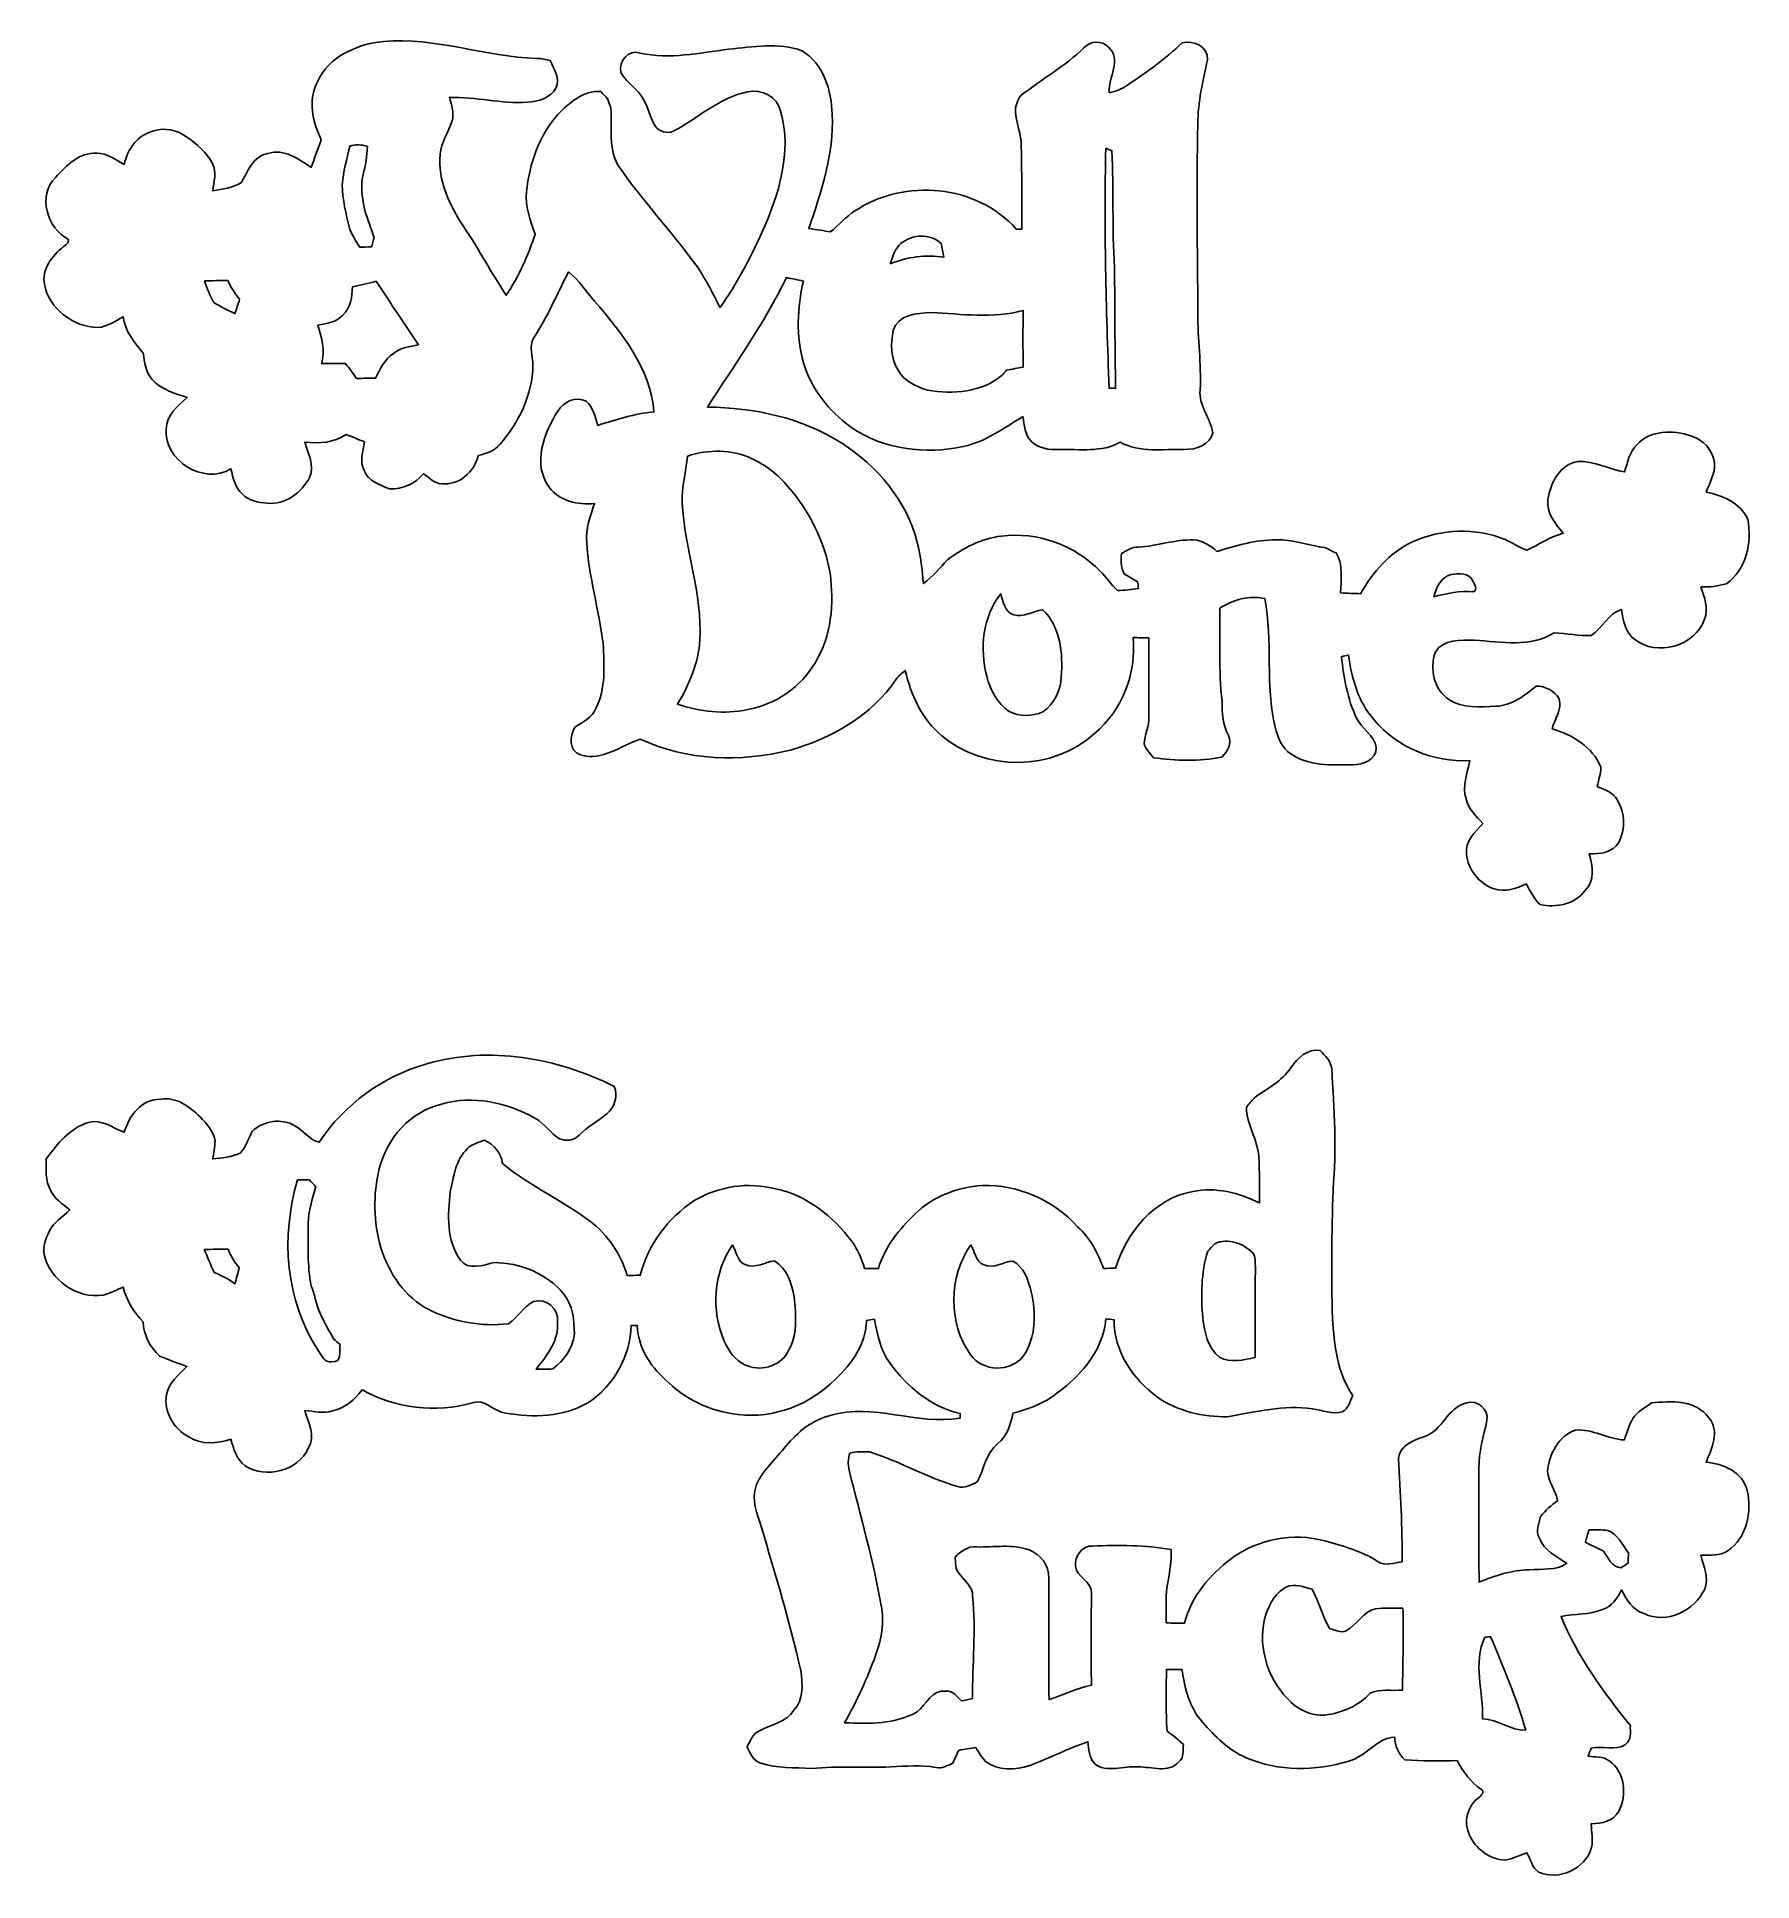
# Model space of a CAD drawing. Header units: centimetres. Extents: x -9.9 to 9.9, y -10.7 to 10.6.
import ezdxf

# ---------------------------------------------------------------- set-up
doc = ezdxf.new("R2010")
doc.units = ezdxf.units.CM
doc.header["$MEASUREMENT"] = 0
doc.layers.add('Camada 1', color=7, linetype='Continuous')

msp = doc.modelspace()

# ---------------------------------------------------------------- linework, layer by layer
at = {"layer": 'Camada 1', "color": 156}
for points, knots in [([(-6.69113, 10.1159), (-6.5599, 10.41047), (-6.23359, 10.5484), (-5.9309, 10.58227), (-5.9309, 10.58227), (-5.33082, 10.63377), (-4.7558, 10.4027), (-4.16031, 10.38577), (-4.16031, 10.38577), (-4.10774, 10.38401), (-4.05623, 10.37307), (-4.00507, 10.36143), (-4.00507, 10.36143), (-3.96205, 10.263), (-3.88443, 10.15118), (-3.94194, 10.04216), (-3.94194, 10.04216), (-3.99944, 9.92081), (-4.14655, 9.89188), (-4.2672, 9.87918), (-4.2672, 9.87918), (-4.56988, 9.85801), (-4.86692, 9.9455), (-5.1696, 9.93457), (-5.1696, 9.93457), (-5.14278, 9.84744), (-5.11281, 9.75465), (-5.1382, 9.66328), (-5.1382, 9.66328), (-5.17525, 9.5324), (-5.2652, 9.41846), (-5.27543, 9.27981), (-5.27543, 9.27981), (-5.30577, 8.97501), (-5.16643, 8.68538), (-5.00167, 8.43879), (-5.00167, 8.43879), (-4.82917, 8.18197), (-4.68417, 7.90821), (-4.51272, 7.65069), (-4.51272, 7.65069), (-4.36986, 7.86835), (-4.25767, 8.10894), (-4.17936, 8.35659), (-4.17936, 8.35659), (-4.23545, 8.51393), (-4.29648, 8.67656), (-4.27848, 8.8466), (-4.27848, 8.8466), (-4.2439, 9.16869), (-4.1349, 9.49395), (-3.91617, 9.73843), (-3.91617, 9.73843), (-3.78388, 9.87178), (-3.62303, 10.02171), (-3.42018, 10.0023), (-3.42018, 10.0023), (-3.39407, 9.97338), (-3.36761, 9.94445), (-3.34081, 9.91588), (-3.34081, 9.91588), (-3.32916, 9.8806), (-3.31716, 9.84566), (-3.30482, 9.81075), (-3.30482, 9.81075), (-3.28648, 9.58638), (-3.34151, 9.33661), (-3.21239, 9.13623), (-3.21239, 9.13623), (-2.93863, 8.7436), (-2.60879, 8.39363), (-2.32692, 8.00629), (-2.32692, 8.00629), (-2.21438, 7.85176), (-2.13395, 7.67785), (-2.04364, 7.50992), (-2.04364, 7.50992), (-1.84962, 7.77909), (-1.69827, 8.07649), (-1.56033, 8.37706), (-1.56033, 8.37706), (-1.36596, 8.80886), (-1.21002, 9.30275), (-1.34443, 9.77441), (-1.34443, 9.77441), (-1.38148, 9.94515), (-1.56279, 10.03617), (-1.72649, 10.00019), (-1.72649, 10.00019), (-2.0521, 9.93422), (-2.29834, 9.69398), (-2.58444, 9.54334), (-2.58444, 9.54334), (-2.65535, 9.51547), (-2.7425, 9.53805), (-2.7894, 9.59872), (-2.7894, 9.59872), (-2.86985, 9.72326), (-2.88113, 9.88518), (-2.98662, 9.99455), (-2.98662, 9.99455), (-3.05611, 10.06897), (-3.1376, 10.13424), (-3.18981, 10.22279), (-3.18981, 10.22279), (-3.22014, 10.35226), (-3.10091, 10.49443), (-2.96474, 10.44751), (-2.96474, 10.44751), (-2.62573, 10.37201), (-2.28141, 10.44716), (-1.94415, 10.49231), (-1.94415, 10.49231), (-1.66404, 10.5156), (-1.36842, 10.57557), (-1.09714, 10.47291), (-1.09714, 10.47291), (-0.84878, 10.32439), (-0.75564, 10.01323), (-0.7507, 9.73878), (-0.7507, 9.73878), (-0.72424, 9.28334), (-0.87629, 8.84555), (-1.02093, 8.42115), (-1.02093, 8.42115), (-0.97472, 8.4148), (-0.9285, 8.40775), (-0.88194, 8.40069), (-0.88194, 8.40069), (-0.85478, 8.39611), (-0.8001, 8.38693), (-0.77257, 8.38234), (-0.77257, 8.38234), (-0.67027, 8.45784), (-0.5909, 8.5612), (-0.48119, 8.62753), (-0.48119, 8.62753), (0.08254, 9.00394), (0.91863, 8.93091), (1.37442, 8.41551), (1.37442, 8.41551), (1.39064, 8.4148), (1.42309, 8.41304), (1.43932, 8.41233), (1.43932, 8.41233), (1.43686, 8.74924), (1.44215, 9.0865), (1.43157, 9.4234), (1.43157, 9.4234), (1.41958, 9.60154), (1.29329, 9.80052), (1.43369, 9.95962), (1.43369, 9.95962), (1.67075, 10.14659), (1.93852, 10.29582), (2.15759, 10.50712), (2.15759, 10.50712), (2.22815, 10.58721), (2.36573, 10.5992), (2.43874, 10.51525), (2.43874, 10.51525), (2.59961, 10.37801), (2.43382, 10.16176), (2.44934, 9.98925), (2.44934, 9.98925), (2.52518, 10.00407), (2.59715, 10.03334), (2.6603, 10.07815), (2.6603, 10.07815), (2.88113, 10.2249), (3.1002, 10.37872), (3.28965, 10.56569), (3.28965, 10.56569), (3.4244, 10.59391), (3.58985, 10.52583), (3.58315, 10.36848), (3.58315, 10.36848), (3.53272, 10.12507), (3.47132, 9.8806), (3.47132, 9.62977), (3.47132, 9.62977), (3.45722, 8.90129), (3.46709, 8.17209), (3.47239, 7.44361), (3.47239, 7.44361), (3.46991, 7.14869), (3.5126, 6.85553), (3.49919, 6.56059), (3.49919, 6.56059), (3.47486, 6.37786), (3.62055, 6.23817), (3.64348, 6.06424), (3.64348, 6.06424), (3.60997, 5.91889), (3.45157, 5.86846), (3.31927, 5.87021), (3.31927, 5.87021), (3.06951, 5.8794), (2.80353, 5.82541), (2.57598, 5.95558), (2.57598, 5.95558), (2.35973, 5.83177), (2.10714, 5.87728), (1.86972, 5.86916), (1.86972, 5.86916), (1.75753, 5.86527), (1.63405, 5.88044), (1.54975, 5.96194), (1.54975, 5.96194), (1.47601, 6.03919), (1.46897, 6.15068), (1.45274, 6.25016), (1.45274, 6.25016), (1.23401, 6.11823), (1.02234, 5.96123), (0.76799, 5.90479), (0.76799, 5.90479), (0.32561, 5.80989), (-0.16191, 5.86809), (-0.53903, 6.13127), (-0.53903, 6.13127), (-0.78598, 6.31613), (-0.99342, 6.56907), (-1.0795, 6.86893), (-1.0795, 6.86893), (-1.17052, 7.17585), (-1.15322, 7.505), (-1.08196, 7.81402), (-1.08196, 7.81402), (-1.14757, 7.82778), (-1.2132, 7.84189), (-1.27881, 7.85459), (-1.27881, 7.85459), (-1.53034, 7.32542), (-1.87537, 6.85024), (-2.19075, 6.35952), (-2.19075, 6.35952), (-1.6524, 6.35212), (-1.10208, 6.23992), (-0.64381, 5.94501), (-0.64381, 5.94501), (-0.2293, 5.68218), (0.11182, 5.2779), (0.23176, 4.79531), (0.23176, 4.79531), (0.27552, 4.64078), (0.2868, 4.48062), (0.3048, 4.32223), (0.3048, 4.32223), (0.4071, 4.40265), (0.496, 4.49826), (0.57996, 4.59705), (0.57996, 4.59705), (0.76341, 4.73533), (0.9733, 4.83975), (1.20297, 4.87079), (1.20297, 4.87079), (1.6189, 4.923), (2.05563, 4.76708), (2.34562, 4.46405), (2.34562, 4.46405), (2.41618, 4.39454), (2.46979, 4.30917), (2.54282, 4.24215), (2.54282, 4.24215), (2.62466, 4.2432), (2.70615, 4.25484), (2.78729, 4.26437), (2.78729, 4.26437), (2.78448, 4.28412), (2.77847, 4.32364), (2.77529, 4.3434), (2.77529, 4.3434), (2.72308, 4.37268), (2.67158, 4.40302), (2.62008, 4.43264), (2.62008, 4.43264), (2.58621, 4.50778), (2.57774, 4.58893), (2.5915, 4.66972), (2.5915, 4.66972), (2.65182, 4.70288), (2.71215, 4.7452), (2.78448, 4.74379), (2.78448, 4.74379), (3.00002, 4.75368), (3.20781, 4.8327), (3.4244, 4.82599), (3.4244, 4.82599), (3.52882, 4.82247), (3.61597, 4.75826), (3.69181, 4.69299), (3.69181, 4.69299), (3.91407, 4.76037), (4.13985, 4.82776), (4.37409, 4.8274), (4.37409, 4.8274), (4.57059, 4.83376), (4.7558, 4.75862), (4.94805, 4.73357), (4.94805, 4.73357), (4.98863, 4.71416), (5.02954, 4.69477), (5.07083, 4.67535), (5.07083, 4.67535), (5.15443, 4.53424), (5.12234, 4.36915), (5.12022, 4.21393), (5.12022, 4.21393), (5.19677, 4.21004), (5.27332, 4.20758), (5.35023, 4.20475), (5.35023, 4.20475), (5.49344, 4.45206), (5.68571, 4.68277), (5.95136, 4.80306), (5.95136, 4.80306), (6.28368, 4.95652), (6.67948, 4.96958), (7.01957, 4.83093), (7.01957, 4.83093), (7.1053, 4.79495), (7.18078, 4.73638), (7.27075, 4.70887), (7.27075, 4.70887), (7.41257, 4.76849), (7.53816, 4.86587), (7.69055, 4.9029), (7.69055, 4.9029), (7.60024, 5.01368), (7.49265, 5.13679), (7.51416, 5.29132), (7.51416, 5.29132), (7.53955, 5.48252), (7.65315, 5.70264), (7.8627, 5.73229), (7.8627, 5.73229), (8.04827, 5.7358), (8.21865, 5.64479), (8.39857, 5.61021), (8.39857, 5.61021), (8.4328, 5.71887), (8.45326, 5.84129), (8.54039, 5.92313), (8.54039, 5.92313), (8.69421, 6.09494), (8.9602, 6.09952), (9.1641, 6.0258), (9.1641, 6.0258), (9.30485, 5.98699), (9.41916, 5.86139), (9.43785, 5.7157), (9.43785, 5.7157), (9.44316, 5.59469), (9.38494, 5.48569), (9.33908, 5.37774), (9.33908, 5.37774), (9.53347, 5.33929), (9.73313, 5.25497), (9.82098, 5.06377), (9.82098, 5.06377), (9.87, 4.79424), (9.80756, 4.48768), (9.57438, 4.32011), (9.57438, 4.32011), (9.47914, 4.29119), (9.37965, 4.28059), (9.28051, 4.28271), (9.28051, 4.28271), (9.31757, 4.16453), (9.37294, 4.03401), (9.32215, 3.91054), (9.32215, 3.91054), (9.21032, 3.59867), (8.77217, 3.47345), (8.51146, 3.67875), (8.51146, 3.67875), (8.40634, 3.76061), (8.37881, 3.89748), (8.36224, 4.02166), (8.36224, 4.02166), (8.20737, 3.97615), (8.14634, 3.80505), (8.01441, 3.72215), (8.01441, 3.72215), (7.87047, 3.71369), (7.73007, 3.74826), (7.58754, 3.75462), (7.58754, 3.75462), (7.31202, 3.57928), (6.97159, 3.65019), (6.66574, 3.66818), (6.66574, 3.66818), (6.50945, 3.67276), (6.30378, 3.68229), (6.21205, 3.52743), (6.21205, 3.52743), (6.1468, 3.34151), (6.19441, 3.09491), (6.37046, 2.98484), (6.37046, 2.98484), (6.52885, 2.87548), (6.73135, 2.89947), (6.91337, 2.90547), (6.91337, 2.90547), (7.09471, 2.91465), (7.2457, 3.02753), (7.37941, 3.13937), (7.37941, 3.13937), (7.48454, 3.13619), (7.5893, 3.08468), (7.64258, 2.9912), (7.64258, 2.9912), (7.67997, 2.86702), (7.59001, 2.76048), (7.56355, 2.64512), (7.56355, 2.64512), (7.79604, 2.57493), (8.03027, 2.43662), (8.12446, 2.20132), (8.12446, 2.20132), (8.1294, 2.12583), (8.0959, 2.05387), (8.08355, 1.98013), (8.08355, 1.98013), (8.16504, 1.93852), (8.27088, 1.91416), (8.31461, 1.82421), (8.31461, 1.82421), (8.40386, 1.67993), (8.41233, 1.48307), (8.33084, 1.33419), (8.33084, 1.33419), (8.26169, 1.21355), (8.116, 1.19979), (7.99112, 1.2019), (7.99112, 1.2019), (8.03134, 1.06115), (8.0578, 0.8883), (7.94137, 0.77505), (7.94137, 0.77505), (7.82038, 0.61877), (7.60976, 0.57502), (7.42385, 0.61595), (7.42385, 0.61595), (7.35224, 0.68155), (7.30815, 0.76834), (7.26615, 0.85407), (7.26615, 0.85407), (7.14903, 0.80151), (7.01886, 0.75776), (6.89115, 0.79691), (6.89115, 0.79691), (6.72146, 0.85619), (6.58988, 1.02093), (6.57331, 1.19944), (6.57331, 1.19944), (6.55601, 1.3462), (6.67456, 1.45204), (6.76063, 1.55327), (6.76063, 1.55327), (6.68548, 1.63936), (6.5927, 1.71874), (6.56907, 1.83585), (6.56907, 1.83585), (6.51581, 1.98296), (6.58741, 2.13254), (6.61105, 2.27787), (6.61105, 2.27787), (6.19407, 2.25707), (5.77215, 2.42746), (5.50474, 2.75132), (5.50474, 2.75132), (5.32058, 2.95663), (5.24862, 3.23144), (5.20982, 3.49778), (5.20982, 3.49778), (5.19007, 3.49284), (5.1502, 3.48262), (5.13045, 3.47732), (5.13045, 3.47732), (5.15796, 3.23532), (5.19711, 2.98944), (5.30472, 2.76825), (5.30472, 2.76825), (5.36292, 2.64371), (5.50898, 2.57281), (5.53225, 2.42992), (5.53225, 2.42992), (5.53225, 2.28917), (5.37951, 2.22637), (5.25955, 2.22919), (5.25955, 2.22919), (5.01826, 2.22637), (4.75121, 2.21226), (4.54377, 2.35691), (4.54377, 2.35691), (4.4383, 2.42322), (4.39632, 2.54916), (4.36491, 2.66276), (4.36491, 2.66276), (4.24921, 3.15066), (4.33846, 3.65794), (4.24568, 4.14867), (4.24568, 4.14867), (4.06576, 4.18958), (3.88055, 4.13385), (3.72709, 4.0393), (3.72709, 4.0393), (3.73027, 3.68087), (3.70945, 3.32105), (3.75143, 2.96403), (3.75143, 2.96403), (3.74967, 2.82751), (3.76132, 2.69027), (3.82517, 2.56716), (3.82517, 2.56716), (3.87561, 2.47227), (3.80965, 2.38441), (3.7486, 2.31634), (3.7486, 2.31634), (3.48896, 2.27047), (3.22121, 2.27295), (2.96087, 2.31174), (2.96087, 2.31174), (2.91994, 2.36114), (2.86948, 2.40665), (2.85043, 2.46979), (2.85043, 2.46979), (2.85925, 2.57739), (2.91041, 2.67828), (2.90724, 2.78729), (2.90724, 2.78729), (2.90688, 3.08963), (2.90547, 3.39195), (2.90724, 3.69393), (2.90724, 3.69393), (2.84551, 3.69569), (2.78448, 3.6971), (2.72345, 3.69851), (2.72345, 3.69851), (2.76542, 3.28507), (2.59961, 2.85679), (2.27787, 2.59115), (2.27787, 2.59115), (1.80269, 2.15299), (1.00682, 2.147), (0.51752, 2.5654), (0.51752, 2.5654), (0.2868, 2.75271), (0.15804, 3.03494), (0.09489, 3.31964), (0.09489, 3.31964), (0.05574, 3.28999), (0.01693, 3.25895), (-0.00952, 3.21734), (-0.00952, 3.21734), (-0.29386, 2.8), (-0.75564, 2.53083), (-1.23577, 2.39923), (-1.23577, 2.39923), (-1.80552, 2.25777), (-2.42746, 2.27365), (-2.96474, 2.52589), (-2.96474, 2.52589), (-3.18557, 2.45321), (-3.40924, 2.26554), (-3.65583, 2.34492), (-3.65583, 2.34492), (-3.79201, 2.39112), (-3.77895, 2.5601), (-3.72075, 2.66312), (-3.72075, 2.66312), (-3.6322, 2.72415), (-3.52142, 2.77354), (-3.47839, 2.87901), (-3.47839, 2.87901), (-3.36196, 3.1108), (-3.38101, 3.37714), (-3.39372, 3.62832), (-3.39372, 3.62832), (-3.44311, 4.0199), (-3.55881, 4.40195), (-3.58386, 4.7967), (-3.58386, 4.7967), (-3.59728, 4.95265), (-3.54259, 5.10187), (-3.4932, 5.24686), (-3.4932, 5.24686), (-3.68229, 5.22886), (-3.89819, 5.27295), (-4.01708, 5.43418), (-4.01708, 5.43418), (-4.21569, 5.70864), (-4.07563, 6.05788), (-3.91653, 6.31401), (-3.91653, 6.31401), (-3.85163, 6.42126), (-3.70981, 6.49216), (-3.59127, 6.4262), (-3.59127, 6.4262), (-3.50519, 6.35987), (-3.48896, 6.24592), (-3.45687, 6.1489), (-3.45687, 6.1489), (-3.24414, 6.21454), (-3.03072, 6.28543), (-2.80704, 6.30344), (-2.80704, 6.30344), (-2.84585, 6.80826), (-3.17712, 7.2143), (-3.4932, 7.5826), (-3.4932, 7.5826), (-3.59375, 7.69443), (-3.67312, 7.82672), (-3.79341, 7.9195), (-3.79341, 7.9195), (-3.92747, 7.66514), (-4.03647, 7.39563), (-4.1977, 7.15644), (-4.1977, 7.15644), (-4.25379, 7.05872), (-4.20441, 6.94831), (-4.20511, 6.84423), (-4.20511, 6.84423), (-4.20758, 6.50239), (-4.36738, 6.17996), (-4.58786, 5.92596), (-4.58786, 5.92596), (-4.6496, 5.85011), (-4.74556, 5.82295), (-4.83622, 5.79966), (-4.83622, 5.79966), (-4.8789, 5.60987), (-5.06165, 5.45287), (-5.26062, 5.47404), (-5.26062, 5.47404), (-5.34423, 5.47863), (-5.40278, 5.54601), (-5.467, 5.59082), (-5.467, 5.59082), (-5.56331, 5.47193), (-5.70793, 5.41267), (-5.85927, 5.41513), (-5.85927, 5.41513), (-5.96935, 5.46206), (-6.10763, 5.50087), (-6.15138, 5.62609), (-6.15138, 5.62609), (-6.21242, 5.73051), (-6.16513, 5.84975), (-6.14927, 5.95877), (-6.14927, 5.95877), (-6.21982, 5.98628), (-6.28967, 6.01451), (-6.35881, 6.04448), (-6.35881, 6.04448), (-6.50134, 5.94465), (-6.67173, 5.93972), (-6.8393, 5.95312), (-6.8393, 5.95312), (-6.80084, 5.82329), (-6.72007, 5.68325), (-6.78285, 5.54813), (-6.78285, 5.54813), (-6.87458, 5.37104), (-7.06508, 5.22922), (-7.2718, 5.24862), (-7.2718, 5.24862), (-7.37305, 5.25921), (-7.48383, 5.27755), (-7.55826, 5.35374), (-7.55826, 5.35374), (-7.64292, 5.42712), (-7.66726, 5.54177), (-7.6909, 5.64585), (-7.6909, 5.64585), (-8.00629, 5.45606), (-8.46596, 5.74038), (-8.4395, 6.10551), (-8.4395, 6.10551), (-8.43209, 6.26463), (-8.30897, 6.3747), (-8.19573, 6.46959), (-8.19573, 6.46959), (-8.33895, 6.51791), (-8.49453, 6.56096), (-8.5986, 6.67807), (-8.5986, 6.67807), (-8.67586, 6.75993), (-8.68927, 6.87599), (-8.70408, 6.98253), (-8.70408, 6.98253), (-8.80921, 7.10494), (-8.91152, 7.23793), (-8.93657, 7.40268), (-8.93657, 7.40268), (-9.04134, 7.34236), (-9.1514, 7.26334), (-9.27911, 7.28098), (-9.27911, 7.28098), (-9.55921, 7.31343), (-9.83297, 7.53955), (-9.85131, 7.83271), (-9.85131, 7.83271), (-9.84884, 8.01722), (-9.70632, 8.14775), (-9.57333, 8.255), (-9.57333, 8.255), (-9.57121, 8.26452), (-9.56733, 8.28393), (-9.56556, 8.29344), (-9.56556, 8.29344), (-9.81286, 8.42221), (-9.9314, 8.80568), (-9.71479, 9.01135), (-9.71479, 9.01135), (-9.59272, 9.14858), (-9.43892, 9.30345), (-9.23995, 9.28934), (-9.23995, 9.28934), (-9.12036, 9.29322), (-9.02335, 9.21384), (-8.9228, 9.16092), (-8.9228, 9.16092), (-8.88506, 9.33767), (-8.76688, 9.50771), (-8.58131, 9.54722), (-8.58131, 9.54722), (-8.45291, 9.59308), (-8.3118, 9.55604), (-8.20349, 9.47913), (-8.20349, 9.47913), (-8.08566, 9.39694), (-7.97207, 9.29852), (-7.90363, 9.1701), (-7.90363, 9.1701), (-7.85176, 9.07097), (-7.89057, 8.95914), (-7.89975, 8.85507), (-7.89975, 8.85507), (-7.78968, 8.87835), (-7.67257, 8.8907), (-7.57378, 8.94891), (-7.57378, 8.94891), (-7.49547, 9.07873), (-7.43761, 9.26218), (-7.26369, 9.28687), (-7.26369, 9.28687), (-7.07531, 9.35037), (-6.91268, 9.2209), (-6.7638, 9.12671), (-6.7638, 9.12671), (-6.72889, 9.23572), (-6.6809, 9.34049), (-6.65056, 9.45091), (-6.65056, 9.45091), (-6.75111, 9.65588), (-6.80261, 9.90388), (-6.69113, 10.1159)], [0, 0, 0, 0, 0.0052356, 0.0052356, 0.0052356, 0.0052356, 0.0104712, 0.0104712, 0.0104712, 0.0104712, 0.01570681, 0.01570681, 0.01570681, 0.01570681, 0.02094241, 0.02094241, 0.02094241, 0.02094241, 0.02617801, 0.02617801, 0.02617801, 0.02617801, 0.03141361, 0.03141361, 0.03141361, 0.03141361, 0.03664921, 0.03664921, 0.03664921, 0.03664921, 0.04188482, 0.04188482, 0.04188482, 0.04188482, 0.04712042, 0.04712042, 0.04712042, 0.04712042, 0.05235602, 0.05235602, 0.05235602, 0.05235602, 0.05759162, 0.05759162, 0.05759162, 0.05759162, 0.06282723, 0.06282723, 0.06282723, 0.06282723, 0.06806283, 0.06806283, 0.06806283, 0.06806283, 0.07329843, 0.07329843, 0.07329843, 0.07329843, 0.07853403, 0.07853403, 0.07853403, 0.07853403, 0.08376963, 0.08376963, 0.08376963, 0.08376963, 0.08900524, 0.08900524, 0.08900524, 0.08900524, 0.09424084, 0.09424084, 0.09424084, 0.09424084, 0.09947644, 0.09947644, 0.09947644, 0.09947644, 0.10471204, 0.10471204, 0.10471204, 0.10471204, 0.10994764, 0.10994764, 0.10994764, 0.10994764, 0.11518325, 0.11518325, 0.11518325, 0.11518325, 0.12041885, 0.12041885, 0.12041885, 0.12041885, 0.12565445, 0.12565445, 0.12565445, 0.12565445, 0.13089005, 0.13089005, 0.13089005, 0.13089005, 0.13612565, 0.13612565, 0.13612565, 0.13612565, 0.14136126, 0.14136126, 0.14136126, 0.14136126, 0.14659686, 0.14659686, 0.14659686, 0.14659686, 0.15183246, 0.15183246, 0.15183246, 0.15183246, 0.15706806, 0.15706806, 0.15706806, 0.15706806, 0.16230366, 0.16230366, 0.16230366, 0.16230366, 0.16753927, 0.16753927, 0.16753927, 0.16753927, 0.17277487, 0.17277487, 0.17277487, 0.17277487, 0.17801047, 0.17801047, 0.17801047, 0.17801047, 0.18324607, 0.18324607, 0.18324607, 0.18324607, 0.18848168, 0.18848168, 0.18848168, 0.18848168, 0.19371728, 0.19371728, 0.19371728, 0.19371728, 0.19895288, 0.19895288, 0.19895288, 0.19895288, 0.20418848, 0.20418848, 0.20418848, 0.20418848, 0.20942408, 0.20942408, 0.20942408, 0.20942408, 0.21465969, 0.21465969, 0.21465969, 0.21465969, 0.21989529, 0.21989529, 0.21989529, 0.21989529, 0.22513089, 0.22513089, 0.22513089, 0.22513089, 0.23036649, 0.23036649, 0.23036649, 0.23036649, 0.23560209, 0.23560209, 0.23560209, 0.23560209, 0.2408377, 0.2408377, 0.2408377, 0.2408377, 0.2460733, 0.2460733, 0.2460733, 0.2460733, 0.2513089, 0.2513089, 0.2513089, 0.2513089, 0.2565445, 0.2565445, 0.2565445, 0.2565445, 0.2617801, 0.2617801, 0.2617801, 0.2617801, 0.26701571, 0.26701571, 0.26701571, 0.26701571, 0.27225131, 0.27225131, 0.27225131, 0.27225131, 0.27748691, 0.27748691, 0.27748691, 0.27748691, 0.28272251, 0.28272251, 0.28272251, 0.28272251, 0.28795812, 0.28795812, 0.28795812, 0.28795812, 0.29319372, 0.29319372, 0.29319372, 0.29319372, 0.29842932, 0.29842932, 0.29842932, 0.29842932, 0.30366492, 0.30366492, 0.30366492, 0.30366492, 0.30890052, 0.30890052, 0.30890052, 0.30890052, 0.31413613, 0.31413613, 0.31413613, 0.31413613, 0.31937173, 0.31937173, 0.31937173, 0.31937173, 0.32460733, 0.32460733, 0.32460733, 0.32460733, 0.32984293, 0.32984293, 0.32984293, 0.32984293, 0.33507853, 0.33507853, 0.33507853, 0.33507853, 0.34031414, 0.34031414, 0.34031414, 0.34031414, 0.34554974, 0.34554974, 0.34554974, 0.34554974, 0.35078534, 0.35078534, 0.35078534, 0.35078534, 0.35602094, 0.35602094, 0.35602094, 0.35602094, 0.36125654, 0.36125654, 0.36125654, 0.36125654, 0.36649215, 0.36649215, 0.36649215, 0.36649215, 0.37172775, 0.37172775, 0.37172775, 0.37172775, 0.37696335, 0.37696335, 0.37696335, 0.37696335, 0.38219895, 0.38219895, 0.38219895, 0.38219895, 0.38743455, 0.38743455, 0.38743455, 0.38743455, 0.39267016, 0.39267016, 0.39267016, 0.39267016, 0.39790576, 0.39790576, 0.39790576, 0.39790576, 0.40314136, 0.40314136, 0.40314136, 0.40314136, 0.40837696, 0.40837696, 0.40837696, 0.40837696, 0.41361257, 0.41361257, 0.41361257, 0.41361257, 0.41884817, 0.41884817, 0.41884817, 0.41884817, 0.42408377, 0.42408377, 0.42408377, 0.42408377, 0.42931937, 0.42931937, 0.42931937, 0.42931937, 0.43455497, 0.43455497, 0.43455497, 0.43455497, 0.43979058, 0.43979058, 0.43979058, 0.43979058, 0.44502618, 0.44502618, 0.44502618, 0.44502618, 0.45026178, 0.45026178, 0.45026178, 0.45026178, 0.45549738, 0.45549738, 0.45549738, 0.45549738, 0.46073298, 0.46073298, 0.46073298, 0.46073298, 0.46596859, 0.46596859, 0.46596859, 0.46596859, 0.47120419, 0.47120419, 0.47120419, 0.47120419, 0.47643979, 0.47643979, 0.47643979, 0.47643979, 0.48167539, 0.48167539, 0.48167539, 0.48167539, 0.48691099, 0.48691099, 0.48691099, 0.48691099, 0.4921466, 0.4921466, 0.4921466, 0.4921466, 0.4973822, 0.4973822, 0.4973822, 0.4973822, 0.5026178, 0.5026178, 0.5026178, 0.5026178, 0.5078534, 0.5078534, 0.5078534, 0.5078534, 0.51308901, 0.51308901, 0.51308901, 0.51308901, 0.51832461, 0.51832461, 0.51832461, 0.51832461, 0.52356021, 0.52356021, 0.52356021, 0.52356021, 0.52879581, 0.52879581, 0.52879581, 0.52879581, 0.53403141, 0.53403141, 0.53403141, 0.53403141, 0.53926702, 0.53926702, 0.53926702, 0.53926702, 0.54450262, 0.54450262, 0.54450262, 0.54450262, 0.54973822, 0.54973822, 0.54973822, 0.54973822, 0.55497382, 0.55497382, 0.55497382, 0.55497382, 0.56020942, 0.56020942, 0.56020942, 0.56020942, 0.56544503, 0.56544503, 0.56544503, 0.56544503, 0.57068063, 0.57068063, 0.57068063, 0.57068063, 0.57591623, 0.57591623, 0.57591623, 0.57591623, 0.58115183, 0.58115183, 0.58115183, 0.58115183, 0.58638743, 0.58638743, 0.58638743, 0.58638743, 0.59162304, 0.59162304, 0.59162304, 0.59162304, 0.59685864, 0.59685864, 0.59685864, 0.59685864, 0.60209424, 0.60209424, 0.60209424, 0.60209424, 0.60732984, 0.60732984, 0.60732984, 0.60732984, 0.61256545, 0.61256545, 0.61256545, 0.61256545, 0.61780105, 0.61780105, 0.61780105, 0.61780105, 0.62303665, 0.62303665, 0.62303665, 0.62303665, 0.62827225, 0.62827225, 0.62827225, 0.62827225, 0.63350785, 0.63350785, 0.63350785, 0.63350785, 0.63874346, 0.63874346, 0.63874346, 0.63874346, 0.64397906, 0.64397906, 0.64397906, 0.64397906, 0.64921466, 0.64921466, 0.64921466, 0.64921466, 0.65445026, 0.65445026, 0.65445026, 0.65445026, 0.65968586, 0.65968586, 0.65968586, 0.65968586, 0.66492147, 0.66492147, 0.66492147, 0.66492147, 0.67015707, 0.67015707, 0.67015707, 0.67015707, 0.67539267, 0.67539267, 0.67539267, 0.67539267, 0.68062827, 0.68062827, 0.68062827, 0.68062827, 0.68586387, 0.68586387, 0.68586387, 0.68586387, 0.69109948, 0.69109948, 0.69109948, 0.69109948, 0.69633508, 0.69633508, 0.69633508, 0.69633508, 0.70157068, 0.70157068, 0.70157068, 0.70157068, 0.70680628, 0.70680628, 0.70680628, 0.70680628, 0.71204188, 0.71204188, 0.71204188, 0.71204188, 0.71727749, 0.71727749, 0.71727749, 0.71727749, 0.72251309, 0.72251309, 0.72251309, 0.72251309, 0.72774869, 0.72774869, 0.72774869, 0.72774869, 0.73298429, 0.73298429, 0.73298429, 0.73298429, 0.7382199, 0.7382199, 0.7382199, 0.7382199, 0.7434555, 0.7434555, 0.7434555, 0.7434555, 0.7486911, 0.7486911, 0.7486911, 0.7486911, 0.7539267, 0.7539267, 0.7539267, 0.7539267, 0.7591623, 0.7591623, 0.7591623, 0.7591623, 0.76439791, 0.76439791, 0.76439791, 0.76439791, 0.76963351, 0.76963351, 0.76963351, 0.76963351, 0.77486911, 0.77486911, 0.77486911, 0.77486911, 0.78010471, 0.78010471, 0.78010471, 0.78010471, 0.78534031, 0.78534031, 0.78534031, 0.78534031, 0.79057592, 0.79057592, 0.79057592, 0.79057592, 0.79581152, 0.79581152, 0.79581152, 0.79581152, 0.80104712, 0.80104712, 0.80104712, 0.80104712, 0.80628272, 0.80628272, 0.80628272, 0.80628272, 0.81151832, 0.81151832, 0.81151832, 0.81151832, 0.81675393, 0.81675393, 0.81675393, 0.81675393, 0.82198953, 0.82198953, 0.82198953, 0.82198953, 0.82722513, 0.82722513, 0.82722513, 0.82722513, 0.83246073, 0.83246073, 0.83246073, 0.83246073, 0.83769634, 0.83769634, 0.83769634, 0.83769634, 0.84293194, 0.84293194, 0.84293194, 0.84293194, 0.84816754, 0.84816754, 0.84816754, 0.84816754, 0.85340314, 0.85340314, 0.85340314, 0.85340314, 0.85863874, 0.85863874, 0.85863874, 0.85863874, 0.86387435, 0.86387435, 0.86387435, 0.86387435, 0.86910995, 0.86910995, 0.86910995, 0.86910995, 0.87434555, 0.87434555, 0.87434555, 0.87434555, 0.87958115, 0.87958115, 0.87958115, 0.87958115, 0.88481675, 0.88481675, 0.88481675, 0.88481675, 0.89005236, 0.89005236, 0.89005236, 0.89005236, 0.89528796, 0.89528796, 0.89528796, 0.89528796, 0.90052356, 0.90052356, 0.90052356, 0.90052356, 0.90575916, 0.90575916, 0.90575916, 0.90575916, 0.91099476, 0.91099476, 0.91099476, 0.91099476, 0.91623037, 0.91623037, 0.91623037, 0.91623037, 0.92146597, 0.92146597, 0.92146597, 0.92146597, 0.92670157, 0.92670157, 0.92670157, 0.92670157, 0.93193717, 0.93193717, 0.93193717, 0.93193717, 0.93717277, 0.93717277, 0.93717277, 0.93717277, 0.94240838, 0.94240838, 0.94240838, 0.94240838, 0.94764398, 0.94764398, 0.94764398, 0.94764398, 0.95287958, 0.95287958, 0.95287958, 0.95287958, 0.95811518, 0.95811518, 0.95811518, 0.95811518, 0.96335079, 0.96335079, 0.96335079, 0.96335079, 0.96858639, 0.96858639, 0.96858639, 0.96858639, 0.97382199, 0.97382199, 0.97382199, 0.97382199, 0.97905759, 0.97905759, 0.97905759, 0.97905759, 0.98429319, 0.98429319, 0.98429319, 0.98429319, 0.9895288, 0.9895288, 0.9895288, 0.9895288, 1, 1, 1, 1]), ([(-6.32001, 9.37153), (-6.32001, 9.37153), (-6.32001, 9.37153), (-6.32001, 9.37153), (-6.32001, 9.37153), (-6.35034, 9.22372), (-6.39621, 9.07803), (-6.40644, 8.92704), (-6.40644, 8.92704), (-6.40574, 8.75594), (-6.35952, 8.58978), (-6.32319, 8.42362), (-6.32319, 8.42362), (-6.29038, 8.34743), (-6.25086, 8.2744), (-6.2036, 8.20596), (-6.2036, 8.20596), (-6.15879, 8.20702), (-6.11363, 8.20807), (-6.06848, 8.20913), (-6.06848, 8.20913), (-6.06071, 8.23665), (-6.04555, 8.29133), (-6.03778, 8.31885), (-6.03778, 8.31885), (-6.07518, 8.42221), (-6.10941, 8.52663), (-6.14574, 8.63035), (-6.14574, 8.63035), (-6.17536, 8.76546), (-6.19865, 8.90622), (-6.16549, 9.04309), (-6.16549, 9.04309), (-6.13867, 9.14964), (-6.11752, 9.25723), (-6.11611, 9.36766), (-6.11611, 9.36766), (-6.18277, 9.39235), (-6.25264, 9.39341), (-6.32001, 9.37153)], [0, 0, 0, 0, 0.09090909, 0.09090909, 0.09090909, 0.09090909, 0.18181818, 0.18181818, 0.18181818, 0.18181818, 0.27272727, 0.27272727, 0.27272727, 0.27272727, 0.36363636, 0.36363636, 0.36363636, 0.36363636, 0.45454545, 0.45454545, 0.45454545, 0.45454545, 0.54545455, 0.54545455, 0.54545455, 0.54545455, 0.63636364, 0.63636364, 0.63636364, 0.63636364, 0.72727273, 0.72727273, 0.72727273, 0.72727273, 0.81818182, 0.81818182, 0.81818182, 0.81818182, 1, 1, 1, 1]), ([(2.40841, 9.34861), (2.40841, 9.34861), (2.40841, 9.34861), (2.40841, 9.34861), (2.40841, 9.34861), (2.38901, 8.42504), (2.41229, 7.50111), (2.44756, 6.57823), (2.44756, 6.57823), (2.46627, 6.57754), (2.50367, 6.57647), (2.52236, 6.57577), (2.52236, 6.57577), (2.51424, 7.04144), (2.51388, 7.50675), (2.51001, 7.97242), (2.51001, 7.97242), (2.48108, 8.42044), (2.50119, 8.87059), (2.47967, 9.31862), (2.47967, 9.31862), (2.46167, 9.32602), (2.42605, 9.34085), (2.40841, 9.34861)], [0, 0, 0, 0, 0.14285714, 0.14285714, 0.14285714, 0.14285714, 0.28571429, 0.28571429, 0.28571429, 0.28571429, 0.42857143, 0.42857143, 0.42857143, 0.42857143, 0.57142857, 0.57142857, 0.57142857, 0.57142857, 0.71428571, 0.71428571, 0.71428571, 0.71428571, 1, 1, 1, 1]), ([(0.04339, 8.2483), (0.04339, 8.2483), (0.04339, 8.2483), (0.04339, 8.2483), (0.04339, 8.2483), (-0.02575, 8.18868), (-0.05186, 8.09766), (-0.07937, 8.0144), (-0.07937, 8.0144), (0.11782, 8.09412), (0.32985, 8.12094), (0.54081, 8.0913), (0.54081, 8.0913), (0.53021, 8.14317), (0.52, 8.19538), (0.51047, 8.24723), (0.51047, 8.24723), (0.38276, 8.36647), (0.17356, 8.35765), (0.04339, 8.2483)], [0, 0, 0, 0, 0.16666667, 0.16666667, 0.16666667, 0.16666667, 0.33333333, 0.33333333, 0.33333333, 0.33333333, 0.5, 0.5, 0.5, 0.5, 0.66666667, 0.66666667, 0.66666667, 0.66666667, 1, 1, 1, 1]), ([(-7.99817, 7.81614), (-7.99817, 7.81614), (-7.99817, 7.81614), (-7.99817, 7.81614), (-7.99817, 7.81614), (-7.9636, 7.73112), (-7.93432, 7.64292), (-7.88528, 7.56496), (-7.88528, 7.56496), (-7.80803, 7.51769), (-7.72548, 7.47959), (-7.6447, 7.43832), (-7.6447, 7.43832), (-7.62669, 7.4937), (-7.60835, 7.54909), (-7.59107, 7.60482), (-7.59107, 7.60482), (-7.6454, 7.67045), (-7.69196, 7.74206), (-7.72617, 7.82002), (-7.72617, 7.82002), (-7.81685, 7.82038), (-7.90751, 7.81931), (-7.99817, 7.81614)], [0, 0, 0, 0, 0.14285714, 0.14285714, 0.14285714, 0.14285714, 0.28571429, 0.28571429, 0.28571429, 0.28571429, 0.42857143, 0.42857143, 0.42857143, 0.42857143, 0.57142857, 0.57142857, 0.57142857, 0.57142857, 0.71428571, 0.71428571, 0.71428571, 0.71428571, 1, 1, 1, 1]), ([(-6.28826, 7.74982), (-6.28826, 7.74982), (-6.28826, 7.74982), (-6.28826, 7.74982), (-6.28826, 7.74982), (-6.29143, 7.63269), (-6.30836, 7.50393), (-6.40045, 7.42068), (-6.40045, 7.42068), (-6.47276, 7.33707), (-6.58812, 7.32613), (-6.68901, 7.30496), (-6.68901, 7.30496), (-6.64209, 7.16244), (-6.60364, 7.01111), (-6.6435, 6.86152), (-6.6435, 6.86152), (-6.55179, 6.8654), (-6.46007, 6.86505), (-6.36869, 6.86223), (-6.36869, 6.86223), (-6.32249, 6.80754), (-6.28015, 6.75004), (-6.24028, 6.69079), (-6.24028, 6.69079), (-6.16795, 6.69113), (-6.09528, 6.69288), (-6.02262, 6.69395), (-6.02262, 6.69395), (-5.96688, 6.79767), (-5.91714, 6.91232), (-5.81589, 6.98005), (-5.81589, 6.98005), (-5.73334, 7.04566), (-5.62539, 7.0566), (-5.52626, 7.07918), (-5.52626, 7.07918), (-5.68678, 7.32508), (-5.85328, 7.56708), (-6.01486, 7.81227), (-6.01486, 7.81227), (-6.10481, 7.78615), (-6.19619, 7.7671), (-6.28826, 7.74982)], [0, 0, 0, 0, 0.08333333, 0.08333333, 0.08333333, 0.08333333, 0.16666667, 0.16666667, 0.16666667, 0.16666667, 0.25, 0.25, 0.25, 0.25, 0.33333333, 0.33333333, 0.33333333, 0.33333333, 0.41666667, 0.41666667, 0.41666667, 0.41666667, 0.5, 0.5, 0.5, 0.5, 0.58333333, 0.58333333, 0.58333333, 0.58333333, 0.66666667, 0.66666667, 0.66666667, 0.66666667, 0.75, 0.75, 0.75, 0.75, 0.83333333, 0.83333333, 0.83333333, 0.83333333, 1, 1, 1, 1]), ([(-0.04514, 7.24358), (-0.04514, 7.24358), (-0.04514, 7.24358), (-0.04514, 7.24358), (-0.04514, 7.24358), (-0.07513, 7.09224), (-0.07372, 6.9208), (0.01093, 6.78568), (0.01093, 6.78568), (0.08183, 6.66114), (0.21978, 6.59448), (0.35243, 6.55637), (0.35243, 6.55637), (0.64628, 6.50309), (0.97401, 6.53062), (1.21284, 6.72677), (1.21284, 6.72677), (1.22555, 6.74158), (1.25024, 6.77087), (1.26259, 6.78532), (1.26259, 6.78532), (1.32715, 6.79767), (1.39206, 6.80931), (1.45696, 6.82096), (1.45696, 6.82096), (1.45133, 7.03896), (1.45274, 7.25733), (1.45591, 7.47535), (1.45591, 7.47535), (1.10808, 7.37693), (0.74436, 7.43691), (0.39017, 7.44996), (0.39017, 7.44996), (0.22895, 7.44431), (0.00952, 7.42914), (-0.04514, 7.24358)], [0, 0, 0, 0, 0.1, 0.1, 0.1, 0.1, 0.2, 0.2, 0.2, 0.2, 0.3, 0.3, 0.3, 0.3, 0.4, 0.4, 0.4, 0.4, 0.5, 0.5, 0.5, 0.5, 0.6, 0.6, 0.6, 0.6, 0.7, 0.7, 0.7, 0.7, 0.8, 0.8, 0.8, 0.8, 1, 1, 1, 1]), ([(-2.42005, 5.79472), (-2.42005, 5.79472), (-2.42005, 5.79472), (-2.42005, 5.79472), (-2.42005, 5.79472), (-2.43699, 5.61516), (-2.48884, 5.43877), (-2.48108, 5.25744), (-2.48108, 5.25744), (-2.45533, 4.72298), (-2.24683, 4.20933), (-2.27682, 3.6703), (-2.27682, 3.6703), (-2.2927, 3.40359), (-2.40205, 3.1556), (-2.53576, 2.92805), (-2.53576, 2.92805), (-2.27576, 2.84444), (-1.99672, 2.80952), (-1.7272, 2.86702), (-1.7272, 2.86702), (-1.40334, 2.92347), (-1.10842, 3.12737), (-0.94368, 3.41241), (-0.94368, 3.41241), (-0.75564, 3.71756), (-0.72777, 4.09256), (-0.77435, 4.44076), (-0.77435, 4.44076), (-0.83572, 4.81259), (-1.01494, 5.15866), (-1.25976, 5.44264), (-1.25976, 5.44264), (-1.37407, 5.57742), (-1.51623, 5.69029), (-1.67745, 5.76403), (-1.67745, 5.76403), (-1.90746, 5.8755), (-2.18015, 5.87162), (-2.42005, 5.79472)], [0, 0, 0, 0, 0.09090909, 0.09090909, 0.09090909, 0.09090909, 0.18181818, 0.18181818, 0.18181818, 0.18181818, 0.27272727, 0.27272727, 0.27272727, 0.27272727, 0.36363636, 0.36363636, 0.36363636, 0.36363636, 0.45454545, 0.45454545, 0.45454545, 0.45454545, 0.54545455, 0.54545455, 0.54545455, 0.54545455, 0.63636364, 0.63636364, 0.63636364, 0.63636364, 0.72727273, 0.72727273, 0.72727273, 0.72727273, 0.81818182, 0.81818182, 0.81818182, 0.81818182, 1, 1, 1, 1]), ([(6.39692, 4.42701), (6.39692, 4.42701), (6.39692, 4.42701), (6.39692, 4.42701), (6.39692, 4.42701), (6.28049, 4.39737), (6.22299, 4.27496), (6.19512, 4.16842), (6.19512, 4.16842), (6.34434, 4.21145), (6.49746, 4.23791), (6.65373, 4.22768), (6.65373, 4.22768), (6.71194, 4.2552), (6.66043, 4.31341), (6.64845, 4.35434), (6.64845, 4.35434), (6.60293, 4.44816), (6.48334, 4.44146), (6.39692, 4.42701)], [0, 0, 0, 0, 0.16666667, 0.16666667, 0.16666667, 0.16666667, 0.33333333, 0.33333333, 0.33333333, 0.33333333, 0.5, 0.5, 0.5, 0.5, 0.66666667, 0.66666667, 0.66666667, 0.66666667, 1, 1, 1, 1]), ([(1.0354, 3.25154), (1.0354, 3.25154), (1.0354, 3.25154), (1.0354, 3.25154), (1.0354, 3.25154), (1.07667, 3.09491), (1.15359, 2.93652), (1.29329, 2.84621), (1.29329, 2.84621), (1.41286, 2.78341), (1.56069, 2.78518), (1.68275, 2.83951), (1.68275, 2.83951), (1.81151, 2.93334), (1.88877, 3.08715), (1.89512, 3.24555), (1.89512, 3.24555), (1.91452, 3.51613), (1.88982, 3.82447), (1.67922, 4.02059), (1.67922, 4.02059), (1.5688, 4.00049), (1.46049, 3.93171), (1.34584, 3.96098), (1.34584, 3.96098), (1.24249, 3.99661), (1.22344, 4.11339), (1.19732, 4.20475), (1.19732, 4.20475), (0.98495, 3.93946), (0.95462, 3.57222), (1.0354, 3.25154)], [0, 0, 0, 0, 0.11111111, 0.11111111, 0.11111111, 0.11111111, 0.22222222, 0.22222222, 0.22222222, 0.22222222, 0.33333333, 0.33333333, 0.33333333, 0.33333333, 0.44444444, 0.44444444, 0.44444444, 0.44444444, 0.55555556, 0.55555556, 0.55555556, 0.55555556, 0.66666667, 0.66666667, 0.66666667, 0.66666667, 0.77777778, 0.77777778, 0.77777778, 0.77777778, 1, 1, 1, 1]), ([(4.54695, -1.26717), (4.6235, -1.15464), (4.73569, -1.04563), (4.88421, -1.06785), (4.88421, -1.06785), (4.94242, -1.12818), (5.00909, -1.19062), (5.01719, -1.27987), (5.01719, -1.27987), (5.04577, -1.74449), (5.07646, -2.21156), (5.03237, -2.67687), (5.03237, -2.67687), (5.01896, -3.17146), (5.0119, -3.66676), (5.02601, -4.16172), (5.02601, -4.16172), (5.04754, -4.46899), (5.08, -4.7893), (5.25955, -5.05037), (5.25955, -5.05037), (5.22851, -5.11774), (5.21194, -5.207), (5.1382, -5.24228), (5.1382, -5.24228), (5.02355, -5.27297), (4.90996, -5.2204), (4.79743, -5.20452), (4.79743, -5.20452), (4.46617, -5.16008), (4.13773, -5.24191), (3.81353, -5.29802), (3.81353, -5.29802), (3.5306, -5.30014), (3.23956, -5.23487), (3.00496, -5.07083), (3.00496, -5.07083), (2.72238, -4.86339), (2.49977, -4.53955), (2.50542, -4.17759), (2.50542, -4.17759), (2.48179, -4.17512), (2.43382, -4.17018), (2.41017, -4.16806), (2.41017, -4.16806), (2.37525, -4.55365), (2.09408, -4.85739), (1.78859, -5.06659), (1.78859, -5.06659), (1.65381, -5.1622), (1.49577, -5.21475), (1.33738, -5.25673), (1.33738, -5.25673), (1.31409, -5.38656), (1.26612, -5.51814), (1.16382, -5.6067), (1.16382, -5.6067), (1.02517, -5.71675), (1.00471, -5.90267), (0.92499, -6.05048), (0.92499, -6.05048), (0.85407, -6.08259), (0.77927, -6.13197), (0.69919, -6.10093), (0.69919, -6.10093), (0.34678, -6.00638), (0.0321, -5.80989), (-0.31644, -5.70335), (-0.31644, -5.70335), (-0.39229, -5.70406), (-0.47166, -5.69136), (-0.54434, -5.71816), (-0.54434, -5.71816), (-0.56797, -5.78097), (-0.56868, -5.85011), (-0.5535, -5.91538), (-0.5535, -5.91538), (-0.42721, -6.43466), (-0.27481, -6.94867), (-0.18415, -7.47606), (-0.18415, -7.47606), (-0.14145, -7.67009), (-0.18379, -7.8694), (-0.24799, -8.0539), (-0.24799, -8.0539), (-0.34712, -8.32131), (-0.46637, -8.58131), (-0.60571, -8.83038), (-0.60571, -8.83038), (-0.32315, -8.84132), (-0.02151, -8.84907), (0.23213, -8.70444), (0.23213, -8.70444), (0.3383, -8.62012), (0.40216, -8.43986), (0.56585, -8.4642), (0.56585, -8.4642), (0.64523, -8.45889), (0.69427, -8.52805), (0.74329, -8.57885), (0.74329, -8.57885), (0.78563, -8.56933), (0.82761, -8.56014), (0.87029, -8.55132), (0.87029, -8.55132), (0.86747, -8.15657), (0.91193, -7.76286), (0.87136, -7.36881), (0.87136, -7.36881), (0.87629, -7.2591), (0.77786, -7.19208), (0.72002, -7.1127), (0.72002, -7.1127), (0.66745, -7.0612), (0.67875, -6.98324), (0.66886, -6.91727), (0.66886, -6.91727), (0.73625, -6.852), (0.81526, -6.78497), (0.91687, -6.80084), (0.91687, -6.80084), (1.11831, -6.80685), (1.32997, -6.76239), (1.52364, -6.83506), (1.52364, -6.83506), (1.65629, -6.88481), (1.75894, -7.01462), (1.74978, -7.16033), (1.74978, -7.16033), (1.75119, -7.62776), (1.74871, -8.09554), (1.75401, -8.56297), (1.75401, -8.56297), (1.91735, -8.51005), (2.07291, -8.43209), (2.2426, -8.39786), (2.2426, -8.39786), (2.24155, -8.04438), (2.24119, -7.6909), (2.24296, -7.33777), (2.24296, -7.33777), (2.25672, -7.19983), (2.07044, -7.15327), (2.05951, -7.02168), (2.05951, -7.02168), (2.04576, -6.91161), (2.13747, -6.78249), (2.25565, -6.78992), (2.25565, -6.78992), (2.55834, -6.78074), (2.86419, -6.7765), (3.16335, -6.83153), (3.16335, -6.83153), (3.17005, -6.95254), (3.14959, -7.07214), (3.12773, -7.19067), (3.12773, -7.19067), (3.09738, -7.35117), (3.10479, -7.51521), (3.10727, -7.67785), (3.10727, -7.67785), (3.17641, -7.67997), (3.24626, -7.68173), (3.31611, -7.68244), (3.31611, -7.68244), (3.39443, -7.3734), (3.6128, -7.12187), (3.8615, -6.93242), (3.8615, -6.93242), (4.16594, -6.71089), (4.5727, -6.63117), (4.93713, -6.73064), (4.93713, -6.73064), (5.1502, -6.7878), (5.36575, -6.85024), (5.55308, -6.97089), (5.55308, -6.97089), (5.63703, -7.02697), (5.74038, -6.98146), (5.83211, -6.97194), (5.83211, -6.97194), (5.83459, -6.57401), (5.80707, -6.17677), (5.78801, -5.78026), (5.78801, -5.78026), (5.80143, -5.62751), (5.95911, -5.57318), (6.08188, -5.52944), (6.08188, -5.52944), (6.29778, -5.46522), (6.35175, -5.18478), (6.57859, -5.13715), (6.57859, -5.13715), (6.70312, -5.09869), (6.82907, -5.21263), (6.80966, -5.33929), (6.80966, -5.33929), (6.77262, -5.52167), (6.71405, -5.7023), (6.71759, -5.89104), (6.71759, -5.89104), (6.71688, -6.32953), (6.71512, -6.76804), (6.71865, -7.20653), (6.71865, -7.20653), (6.9035, -7.12998), (7.09541, -7.0672), (7.29791, -7.06578), (7.29791, -7.06578), (7.44361, -7.04849), (7.60411, -7.08025), (7.73112, -6.98816), (7.73112, -6.98816), (7.61047, -6.91268), (7.47077, -6.84035), (7.41574, -6.69995), (7.41574, -6.69995), (7.36599, -6.62023), (7.41221, -6.53026), (7.42914, -6.44877), (7.42914, -6.44877), (7.48524, -6.37857), (7.55085, -6.31718), (7.62599, -6.2685), (7.62599, -6.2685), (7.60448, -6.14856), (7.51981, -6.04979), (7.5071, -5.92771), (7.5071, -5.92771), (7.53004, -5.73229), (7.63447, -5.51638), (7.83378, -5.45146), (7.83378, -5.45146), (8.02815, -5.43665), (8.20313, -5.55554), (8.39681, -5.56541), (8.39681, -5.56541), (8.42432, -5.48111), (8.44832, -5.39396), (8.49383, -5.31741), (8.49383, -5.31741), (8.54569, -5.23769), (8.63389, -5.19465), (8.70761, -5.13856), (8.70761, -5.13856), (8.93585, -5.11562), (9.22055, -5.09622), (9.37048, -5.3093), (9.37048, -5.3093), (9.50277, -5.4624), (9.40469, -5.6642), (9.33944, -5.82329), (9.33944, -5.82329), (9.53947, -5.83847), (9.76171, -5.93653), (9.81569, -6.1482), (9.81569, -6.1482), (9.87107, -6.39304), (9.80968, -6.69678), (9.59061, -6.84459), (9.59061, -6.84459), (9.49888, -6.90774), (9.38247, -6.8901), (9.2777, -6.89575), (9.2777, -6.89575), (9.31403, -7.02098), (9.37648, -7.1561), (9.32356, -7.28627), (9.32356, -7.28627), (9.20996, -7.53779), (8.88188, -7.69832), (8.62365, -7.57025), (8.62365, -7.57025), (8.49312, -7.53109), (8.42256, -7.41009), (8.36365, -7.29755), (8.36365, -7.29755), (8.31144, -7.39034), (8.25358, -7.49017), (8.14422, -7.52228), (8.14422, -7.52228), (7.99324, -7.58613), (7.82425, -7.57166), (7.66585, -7.60236), (7.66585, -7.60236), (7.85424, -8.06696), (8.15304, -8.47443), (8.46525, -8.86213), (8.46525, -8.86213), (8.46208, -8.9355), (8.48218, -9.03145), (8.41058, -9.07979), (8.41058, -9.07979), (8.29344, -9.15846), (8.1428, -9.09355), (8.01263, -9.12459), (8.01263, -9.12459), (8.00381, -9.14788), (7.98617, -9.19373), (7.97701, -9.21702), (7.97701, -9.21702), (8.05921, -9.2276), (8.15269, -9.21561), (8.22218, -9.27135), (8.22218, -9.27135), (8.40317, -9.39765), (8.42822, -9.6654), (8.33154, -9.85131), (8.33154, -9.85131), (8.27298, -9.96843), (8.13011, -9.99243), (8.01263, -9.99878), (8.01263, -9.99878), (8.01758, -10.08944), (8.03521, -10.18117), (8.01792, -10.27182), (8.01792, -10.27182), (7.94666, -10.51806), (7.63905, -10.65883), (7.40621, -10.5537), (7.40621, -10.5537), (7.32966, -10.50536), (7.31448, -10.40623), (7.27145, -10.33285), (7.27145, -10.33285), (7.18889, -10.36143), (7.10917, -10.40129), (7.02239, -10.41505), (7.02239, -10.41505), (6.83965, -10.41435), (6.67773, -10.28206), (6.60576, -10.12013), (6.60576, -10.12013), (6.53732, -9.97725), (6.58176, -9.79028), (6.71089, -9.69715), (6.71089, -9.69715), (6.7391, -9.67563), (6.79838, -9.62589), (6.73981, -9.59838), (6.73981, -9.59838), (6.61775, -9.51652), (6.53696, -9.39341), (6.4657, -9.26818), (6.4657, -9.26818), (6.26426, -9.26853), (6.06248, -9.27452), (5.86139, -9.25795), (5.86139, -9.25795), (5.78767, -9.1881), (5.74392, -9.09813), (5.74604, -8.99512), (5.74604, -8.99512), (5.53332, -9.00253), (5.41689, -9.22338), (5.21475, -9.2724), (5.21475, -9.2724), (4.8341, -9.39095), (4.40124, -9.39553), (4.03153, -9.23466), (4.03153, -9.23466), (3.82551, -9.15), (3.6703, -8.98455), (3.5239, -8.82297), (3.5239, -8.82297), (3.37714, -8.65363), (3.31716, -8.43138), (3.28894, -8.21407), (3.28894, -8.21407), (3.22932, -8.21372), (3.16971, -8.21372), (3.11043, -8.21407), (3.11043, -8.21407), (3.10479, -8.45149), (3.10339, -8.68961), (3.11608, -8.92703), (3.11608, -8.92703), (3.18276, -8.97431), (3.2452, -9.02757), (3.30553, -9.08297), (3.30553, -9.08297), (3.29881, -9.15141), (3.31505, -9.235), (3.25261, -9.28334), (3.25261, -9.28334), (3.13124, -9.4174), (2.94004, -9.33626), (2.78589, -9.3412), (2.78589, -9.3412), (2.61584, -9.3232), (2.42181, -9.41882), (2.27365, -9.29886), (2.27365, -9.29886), (2.21473, -9.23008), (2.21262, -9.13482), (2.20274, -9.0498), (2.20274, -9.0498), (1.97309, -9.12636), (1.7586, -9.24065), (1.53105, -9.32285), (1.53105, -9.32285), (1.36596, -9.38247), (1.16592, -9.38494), (1.01952, -9.27805), (1.01952, -9.27805), (0.97508, -9.23008), (0.94402, -9.17187), (0.90874, -9.11789), (0.90874, -9.11789), (0.84278, -9.12636), (0.77716, -9.13765), (0.71154, -9.14893), (0.71154, -9.14893), (0.68826, -9.19833), (0.66498, -9.24806), (0.6424, -9.29815), (0.6424, -9.29815), (0.57962, -9.3218), (0.51681, -9.36519), (0.44696, -9.34578), (0.44696, -9.34578), (0.27552, -9.31509), (0.10089, -9.33202), (-0.0716, -9.34084), (-0.0716, -9.34084), (-0.37711, -9.34649), (-0.68333, -9.33167), (-0.98812, -9.35743), (-0.98812, -9.35743), (-1.18356, -9.34649), (-1.38606, -9.35813), (-1.57373, -9.2964), (-1.57373, -9.2964), (-1.66229, -9.27135), (-1.69791, -9.1835), (-1.73248, -9.10836), (-1.73248, -9.10836), (-1.69367, -9.0438), (-1.67004, -8.96055), (-1.59702, -8.92632), (-1.59702, -8.92632), (-1.45873, -8.8526), (-1.28447, -8.82509), (-1.19062, -8.68644), (-1.19062, -8.68644), (-1.07597, -8.56192), (-1.09078, -8.37988), (-1.11337, -8.22537), (-1.11337, -8.22537), (-1.23647, -7.66797), (-1.40652, -7.12294), (-1.56598, -6.57542), (-1.56598, -6.57542), (-1.61183, -6.4195), (-1.69016, -6.25298), (-1.62594, -6.09035), (-1.62594, -6.09035), (-1.55187, -5.91219), (-1.40053, -5.7852), (-1.28376, -5.63633), (-1.28376, -5.63633), (-1.15111, -5.47334), (-0.9793, -5.33576), (-0.77223, -5.28389), (-0.77223, -5.28389), (-0.27693, -5.13079), (0.22613, -5.40066), (0.72636, -5.31318), (0.72636, -5.31318), (0.72636, -5.31318), (0.72813, -5.25921), (0.72813, -5.25921), (0.72813, -5.25921), (0.39158, -5.18653), (0.1143, -4.94875), (-0.08431, -4.67642), (-0.08431, -4.67642), (-0.19614, -4.53073), (-0.22472, -4.34693), (-0.26105, -4.17264), (-0.26105, -4.17264), (-0.29209, -4.17653), (-0.32315, -4.18041), (-0.35348, -4.18465), (-0.35348, -4.18465), (-0.35877, -4.45311), (-0.52105, -4.68595), (-0.71191, -4.86197), (-0.71191, -4.86197), (-1.00012, -5.15761), (-1.42451, -5.3227), (-1.83727, -5.27085), (-1.83727, -5.27085), (-2.15299, -5.23699), (-2.45674, -5.09551), (-2.67723, -4.8655), (-2.67723, -4.8655), (-2.85679, -4.70675), (-2.99402, -4.48839), (-2.99966, -4.24285), (-2.99966, -4.24285), (-3.02294, -4.24285), (-3.04587, -4.2432), (-3.06882, -4.2439), (-3.06882, -4.2439), (-3.08256, -4.5988), (-3.26884, -4.94383), (-3.56975, -5.13574), (-3.56975, -5.13574), (-3.85514, -5.30224), (-4.20229, -5.3093), (-4.51979, -5.25604), (-4.51979, -5.25604), (-4.65666, -5.23945), (-4.76003, -5.08212), (-4.90395, -5.13785), (-4.90395, -5.13785), (-5.32729, -5.25533), (-5.79225, -5.20381), (-6.17607, -4.98827), (-6.17607, -4.98827), (-6.2618, -5.09939), (-6.37504, -5.19818), (-6.51581, -5.22958), (-6.51581, -5.22958), (-6.62164, -5.26345), (-6.73169, -5.23416), (-6.83894, -5.22605), (-6.83894, -5.22605), (-6.79696, -5.36434), (-6.70984, -5.52238), (-6.79803, -5.66173), (-6.79803, -5.66173), (-6.92114, -5.92454), (-7.28451, -6.01909), (-7.52581, -5.86422), (-7.52581, -5.86422), (-7.62528, -5.79261), (-7.66056, -5.66878), (-7.69267, -5.55695), (-7.69267, -5.55695), (-7.85001, -5.60775), (-8.03486, -5.62575), (-8.1788, -5.52838), (-8.1788, -5.52838), (-8.35236, -5.43665), (-8.47019, -5.2384), (-8.43492, -5.04013), (-8.43492, -5.04013), (-8.40563, -4.9022), (-8.29204, -4.81188), (-8.19855, -4.71664), (-8.19855, -4.71664), (-8.30473, -4.67854), (-8.41021, -4.64007), (-8.51429, -4.59775), (-8.51429, -4.59775), (-8.62541, -4.49333), (-8.69985, -4.35504), (-8.70443, -4.20051), (-8.70443, -4.20051), (-8.81345, -4.08834), (-8.89846, -3.95427), (-8.93409, -3.80047), (-8.93409, -3.80047), (-9.01135, -3.83258), (-9.08543, -3.87561), (-9.16798, -3.8929), (-9.16798, -3.8929), (-9.46714, -3.93841), (-9.78323, -3.71968), (-9.84673, -3.4237), (-9.84673, -3.4237), (-9.86613, -3.32916), (-9.82486, -3.23673), (-9.7864, -3.15277), (-9.7864, -3.15277), (-9.73807, -3.04553), (-9.62694, -2.99191), (-9.54969, -2.909), (-9.54969, -2.909), (-9.63436, -2.84339), (-9.72643, -2.78095), (-9.7737, -2.68111), (-9.7737, -2.68111), (-9.84108, -2.57174), (-9.82097, -2.44016), (-9.82274, -2.31846), (-9.82274, -2.31846), (-9.69327, -2.14806), (-9.55075, -1.96285), (-9.33555, -1.90041), (-9.33555, -1.90041), (-9.18632, -1.8549), (-9.05509, -1.96249), (-8.92315, -2.01365), (-8.92315, -2.01365), (-8.86812, -1.82209), (-8.72278, -1.62947), (-8.50477, -1.63125), (-8.50477, -1.63125), (-8.32308, -1.59914), (-8.16927, -1.71803), (-8.04686, -1.8362), (-8.04686, -1.8362), (-7.97277, -1.91664), (-7.88599, -2.00201), (-7.87471, -2.11737), (-7.87471, -2.11737), (-7.8761, -2.18581), (-7.89128, -2.25319), (-7.9001, -2.32092), (-7.9001, -2.32092), (-7.79356, -2.30964), (-7.68456, -2.29729), (-7.58472, -2.25602), (-7.58472, -2.25602), (-7.51769, -2.18651), (-7.49053, -2.08738), (-7.44714, -2.00235), (-7.44714, -2.00235), (-7.31519, -1.8817), (-7.10881, -1.84396), (-6.95218, -1.93922), (-6.95218, -1.93922), (-6.85095, -1.99214), (-6.78673, -2.10149), (-6.67103, -2.12865), (-6.67103, -2.12865), (-6.38562, -1.6898), (-5.93336, -1.36525), (-5.42995, -1.22414), (-5.42995, -1.22414), (-4.70923, -1.0107), (-3.92747, -1.15181), (-3.26636, -1.48483), (-3.26636, -1.48483), (-3.22014, -1.5949), (-3.26002, -1.72402), (-3.35033, -1.79916), (-3.35033, -1.79916), (-3.45298, -1.88665), (-3.57645, -1.94734), (-3.6703, -2.04611), (-3.6703, -2.04611), (-3.72674, -2.10996), (-3.82198, -2.11807), (-3.89784, -2.08879), (-3.89784, -2.08879), (-4.0019, -2.0253), (-4.06681, -1.91276), (-4.17512, -1.85454), (-4.17512, -1.85454), (-4.49967, -1.67145), (-4.89549, -1.57938), (-5.26062, -1.68768), (-5.26062, -1.68768), (-5.61939, -1.77165), (-5.89314, -2.08455), (-5.97923, -2.43628), (-5.97923, -2.43628), (-6.05155, -2.73402), (-6.04626, -3.05082), (-5.95982, -3.34539), (-5.95982, -3.34539), (-5.8688, -3.64101), (-5.68147, -3.92253), (-5.39891, -4.064), (-5.39891, -4.064), (-5.1188, -4.20158), (-4.79848, -4.26154), (-4.48804, -4.2231), (-4.48804, -4.2231), (-4.3762, -4.15571), (-4.31658, -4.02025), (-4.19488, -3.96804), (-4.19488, -3.96804), (-4.05236, -3.92182), (-3.9056, -4.05058), (-3.92077, -4.19629), (-3.92077, -4.19629), (-3.90348, -4.41218), (-4.03895, -4.58998), (-4.16772, -4.74732), (-4.16772, -4.74732), (-4.10386, -4.74802), (-4.03965, -4.74802), (-3.97581, -4.74591), (-3.97581, -4.74591), (-3.84315, -4.64819), (-3.74931, -4.50814), (-3.72604, -4.34304), (-3.72604, -4.34304), (-3.72674, -4.18324), (-3.74543, -4.01002), (-3.8481, -3.88055), (-3.8481, -3.88055), (-4.04176, -3.64525), (-4.35151, -3.51579), (-4.65349, -3.51754), (-4.65349, -3.51754), (-4.77801, -3.54436), (-4.947, -3.61456), (-5.04155, -3.48791), (-5.04155, -3.48791), (-5.20488, -3.26178), (-5.19007, -2.96438), (-5.15832, -2.70087), (-5.15832, -2.70087), (-5.12197, -2.52659), (-5.09622, -2.32974), (-4.96076, -2.20062), (-4.96076, -2.20062), (-4.90784, -2.14595), (-4.82988, -2.13147), (-4.76179, -2.10361), (-4.76179, -2.10361), (-4.65384, -2.15723), (-4.5727, -2.25283), (-4.55612, -2.37489), (-4.55612, -2.37489), (-4.25908, -2.61513), (-3.91125, -2.78024), (-3.60009, -3.00036), (-3.60009, -3.00036), (-3.36727, -3.15841), (-3.19369, -3.39583), (-3.11643, -3.66676), (-3.11643, -3.66676), (-3.06634, -3.66572), (-3.01625, -3.66465), (-2.96615, -3.66394), (-2.96615, -3.66394), (-2.87408, -3.31116), (-2.64617, -3.00284), (-2.3435, -2.80246), (-2.3435, -2.80246), (-2.06304, -2.63525), (-1.71803, -2.58409), (-1.40158, -2.66734), (-1.40158, -2.66734), (-1.04034, -2.74072), (-0.73978, -2.98379), (-0.52175, -3.27201), (-0.52175, -3.27201), (-0.45366, -3.36656), (-0.40922, -3.47556), (-0.37641, -3.58705), (-0.37641, -3.58705), (-0.32315, -3.58705), (-0.26952, -3.58634), (-0.2159, -3.58527), (-0.2159, -3.58527), (-0.14605, -3.33691), (0.02433, -3.13302), (0.20601, -2.95697), (0.20601, -2.95697), (0.41239, -2.75342), (0.69885, -2.64653), (0.98495, -2.62678), (0.98495, -2.62678), (1.3977, -2.61549), (1.80693, -2.79717), (2.08244, -3.10339), (2.08244, -3.10339), (2.22849, -3.23108), (2.31739, -3.40606), (2.383, -3.58563), (2.383, -3.58563), (2.41757, -3.58457), (2.48673, -3.58281), (2.5213, -3.58174), (2.5213, -3.58174), (2.64795, -3.169), (2.97074, -2.77354), (3.41488, -2.69699), (3.41488, -2.69699), (3.6777, -2.63983), (3.94723, -2.71497), (4.18429, -2.82821), (4.18429, -2.82821), (4.18747, -2.64936), (4.18429, -2.47049), (4.17476, -2.292), (4.17476, -2.292), (4.15924, -2.09479), (4.03789, -1.92263), (4.03189, -1.72402), (4.03189, -1.72402), (4.06188, -1.68875), (4.09115, -1.65311), (4.12043, -1.61748), (4.12043, -1.61748), (4.27143, -1.512), (4.44146, -1.4238), (4.54695, -1.26717)], [0, 0, 0, 0, 0.005, 0.005, 0.005, 0.005, 0.01, 0.01, 0.01, 0.01, 0.015, 0.015, 0.015, 0.015, 0.02, 0.02, 0.02, 0.02, 0.025, 0.025, 0.025, 0.025, 0.03, 0.03, 0.03, 0.03, 0.035, 0.035, 0.035, 0.035, 0.04, 0.04, 0.04, 0.04, 0.045, 0.045, 0.045, 0.045, 0.05, 0.05, 0.05, 0.05, 0.055, 0.055, 0.055, 0.055, 0.06, 0.06, 0.06, 0.06, 0.065, 0.065, 0.065, 0.065, 0.07, 0.07, 0.07, 0.07, 0.075, 0.075, 0.075, 0.075, 0.08, 0.08, 0.08, 0.08, 0.085, 0.085, 0.085, 0.085, 0.09, 0.09, 0.09, 0.09, 0.095, 0.095, 0.095, 0.095, 0.1, 0.1, 0.1, 0.1, 0.105, 0.105, 0.105, 0.105, 0.11, 0.11, 0.11, 0.11, 0.115, 0.115, 0.115, 0.115, 0.12, 0.12, 0.12, 0.12, 0.125, 0.125, 0.125, 0.125, 0.13, 0.13, 0.13, 0.13, 0.135, 0.135, 0.135, 0.135, 0.14, 0.14, 0.14, 0.14, 0.145, 0.145, 0.145, 0.145, 0.15, 0.15, 0.15, 0.15, 0.155, 0.155, 0.155, 0.155, 0.16, 0.16, 0.16, 0.16, 0.165, 0.165, 0.165, 0.165, 0.17, 0.17, 0.17, 0.17, 0.175, 0.175, 0.175, 0.175, 0.18, 0.18, 0.18, 0.18, 0.185, 0.185, 0.185, 0.185, 0.19, 0.19, 0.19, 0.19, 0.195, 0.195, 0.195, 0.195, 0.2, 0.2, 0.2, 0.2, 0.205, 0.205, 0.205, 0.205, 0.21, 0.21, 0.21, 0.21, 0.215, 0.215, 0.215, 0.215, 0.22, 0.22, 0.22, 0.22, 0.225, 0.225, 0.225, 0.225, 0.23, 0.23, 0.23, 0.23, 0.235, 0.235, 0.235, 0.235, 0.24, 0.24, 0.24, 0.24, 0.245, 0.245, 0.245, 0.245, 0.25, 0.25, 0.25, 0.25, 0.255, 0.255, 0.255, 0.255, 0.26, 0.26, 0.26, 0.26, 0.265, 0.265, 0.265, 0.265, 0.27, 0.27, 0.27, 0.27, 0.275, 0.275, 0.275, 0.275, 0.28, 0.28, 0.28, 0.28, 0.285, 0.285, 0.285, 0.285, 0.29, 0.29, 0.29, 0.29, 0.295, 0.295, 0.295, 0.295, 0.3, 0.3, 0.3, 0.3, 0.305, 0.305, 0.305, 0.305, 0.31, 0.31, 0.31, 0.31, 0.315, 0.315, 0.315, 0.315, 0.32, 0.32, 0.32, 0.32, 0.325, 0.325, 0.325, 0.325, 0.33, 0.33, 0.33, 0.33, 0.335, 0.335, 0.335, 0.335, 0.34, 0.34, 0.34, 0.34, 0.345, 0.345, 0.345, 0.345, 0.35, 0.35, 0.35, 0.35, 0.355, 0.355, 0.355, 0.355, 0.36, 0.36, 0.36, 0.36, 0.365, 0.365, 0.365, 0.365, 0.37, 0.37, 0.37, 0.37, 0.375, 0.375, 0.375, 0.375, 0.38, 0.38, 0.38, 0.38, 0.385, 0.385, 0.385, 0.385, 0.39, 0.39, 0.39, 0.39, 0.395, 0.395, 0.395, 0.395, 0.4, 0.4, 0.4, 0.4, 0.405, 0.405, 0.405, 0.405, 0.41, 0.41, 0.41, 0.41, 0.415, 0.415, 0.415, 0.415, 0.42, 0.42, 0.42, 0.42, 0.425, 0.425, 0.425, 0.425, 0.43, 0.43, 0.43, 0.43, 0.435, 0.435, 0.435, 0.435, 0.44, 0.44, 0.44, 0.44, 0.445, 0.445, 0.445, 0.445, 0.45, 0.45, 0.45, 0.45, 0.455, 0.455, 0.455, 0.455, 0.46, 0.46, 0.46, 0.46, 0.465, 0.465, 0.465, 0.465, 0.47, 0.47, 0.47, 0.47, 0.475, 0.475, 0.475, 0.475, 0.48, 0.48, 0.48, 0.48, 0.485, 0.485, 0.485, 0.485, 0.49, 0.49, 0.49, 0.49, 0.495, 0.495, 0.495, 0.495, 0.5, 0.5, 0.5, 0.5, 0.505, 0.505, 0.505, 0.505, 0.51, 0.51, 0.51, 0.51, 0.515, 0.515, 0.515, 0.515, 0.52, 0.52, 0.52, 0.52, 0.525, 0.525, 0.525, 0.525, 0.53, 0.53, 0.53, 0.53, 0.535, 0.535, 0.535, 0.535, 0.54, 0.54, 0.54, 0.54, 0.545, 0.545, 0.545, 0.545, 0.55, 0.55, 0.55, 0.55, 0.555, 0.555, 0.555, 0.555, 0.56, 0.56, 0.56, 0.56, 0.565, 0.565, 0.565, 0.565, 0.57, 0.57, 0.57, 0.57, 0.575, 0.575, 0.575, 0.575, 0.58, 0.58, 0.58, 0.58, 0.585, 0.585, 0.585, 0.585, 0.59, 0.59, 0.59, 0.59, 0.595, 0.595, 0.595, 0.595, 0.6, 0.6, 0.6, 0.6, 0.605, 0.605, 0.605, 0.605, 0.61, 0.61, 0.61, 0.61, 0.615, 0.615, 0.615, 0.615, 0.62, 0.62, 0.62, 0.62, 0.625, 0.625, 0.625, 0.625, 0.63, 0.63, 0.63, 0.63, 0.635, 0.635, 0.635, 0.635, 0.64, 0.64, 0.64, 0.64, 0.645, 0.645, 0.645, 0.645, 0.65, 0.65, 0.65, 0.65, 0.655, 0.655, 0.655, 0.655, 0.66, 0.66, 0.66, 0.66, 0.665, 0.665, 0.665, 0.665, 0.67, 0.67, 0.67, 0.67, 0.675, 0.675, 0.675, 0.675, 0.68, 0.68, 0.68, 0.68, 0.685, 0.685, 0.685, 0.685, 0.69, 0.69, 0.69, 0.69, 0.695, 0.695, 0.695, 0.695, 0.7, 0.7, 0.7, 0.7, 0.705, 0.705, 0.705, 0.705, 0.71, 0.71, 0.71, 0.71, 0.715, 0.715, 0.715, 0.715, 0.72, 0.72, 0.72, 0.72, 0.725, 0.725, 0.725, 0.725, 0.73, 0.73, 0.73, 0.73, 0.735, 0.735, 0.735, 0.735, 0.74, 0.74, 0.74, 0.74, 0.745, 0.745, 0.745, 0.745, 0.75, 0.75, 0.75, 0.75, 0.755, 0.755, 0.755, 0.755, 0.76, 0.76, 0.76, 0.76, 0.765, 0.765, 0.765, 0.765, 0.77, 0.77, 0.77, 0.77, 0.775, 0.775, 0.775, 0.775, 0.78, 0.78, 0.78, 0.78, 0.785, 0.785, 0.785, 0.785, 0.79, 0.79, 0.79, 0.79, 0.795, 0.795, 0.795, 0.795, 0.8, 0.8, 0.8, 0.8, 0.805, 0.805, 0.805, 0.805, 0.81, 0.81, 0.81, 0.81, 0.815, 0.815, 0.815, 0.815, 0.82, 0.82, 0.82, 0.82, 0.825, 0.825, 0.825, 0.825, 0.83, 0.83, 0.83, 0.83, 0.835, 0.835, 0.835, 0.835, 0.84, 0.84, 0.84, 0.84, 0.845, 0.845, 0.845, 0.845, 0.85, 0.85, 0.85, 0.85, 0.855, 0.855, 0.855, 0.855, 0.86, 0.86, 0.86, 0.86, 0.865, 0.865, 0.865, 0.865, 0.87, 0.87, 0.87, 0.87, 0.875, 0.875, 0.875, 0.875, 0.88, 0.88, 0.88, 0.88, 0.885, 0.885, 0.885, 0.885, 0.89, 0.89, 0.89, 0.89, 0.895, 0.895, 0.895, 0.895, 0.9, 0.9, 0.9, 0.9, 0.905, 0.905, 0.905, 0.905, 0.91, 0.91, 0.91, 0.91, 0.915, 0.915, 0.915, 0.915, 0.92, 0.92, 0.92, 0.92, 0.925, 0.925, 0.925, 0.925, 0.93, 0.93, 0.93, 0.93, 0.935, 0.935, 0.935, 0.935, 0.94, 0.94, 0.94, 0.94, 0.945, 0.945, 0.945, 0.945, 0.95, 0.95, 0.95, 0.95, 0.955, 0.955, 0.955, 0.955, 0.96, 0.96, 0.96, 0.96, 0.965, 0.965, 0.965, 0.965, 0.97, 0.97, 0.97, 0.97, 0.975, 0.975, 0.975, 0.975, 0.98, 0.98, 0.98, 0.98, 0.985, 0.985, 0.985, 0.985, 0.99, 0.99, 0.99, 0.99, 1, 1, 1, 1]), ([(-6.68267, -4.53319), (-6.68267, -4.53319), (-6.68267, -4.53319), (-6.68267, -4.53319), (-6.68267, -4.53319), (-6.64033, -4.5854), (-6.61353, -4.68171), (-6.5278, -4.66195), (-6.5278, -4.66195), (-6.40608, -4.67747), (-6.43784, -4.54096), (-6.43183, -4.46475), (-6.43183, -4.46475), (-6.45512, -4.44394), (-6.47841, -4.42312), (-6.50134, -4.40265), (-6.50134, -4.40265), (-6.57965, -4.26861), (-6.65973, -4.13456), (-6.70489, -3.98497), (-6.70489, -3.98497), (-6.72076, -3.91795), (-6.74017, -3.85234), (-6.7631, -3.78812), (-6.7631, -3.78812), (-6.81389, -3.55177), (-6.79732, -3.30941), (-6.79874, -3.06951), (-6.79874, -3.06951), (-6.79874, -2.92276), (-6.75111, -2.78165), (-6.71054, -2.6423), (-6.71054, -2.6423), (-6.72889, -2.6229), (-6.76556, -2.58375), (-6.78427, -2.56399), (-6.78427, -2.56399), (-6.83048, -2.56363), (-6.8767, -2.56363), (-6.92255, -2.56363), (-6.92255, -2.56363), (-7.11729, -3.21344), (-7.06225, -3.95851), (-6.68267, -4.53319)], [0, 0, 0, 0, 0.08333333, 0.08333333, 0.08333333, 0.08333333, 0.16666667, 0.16666667, 0.16666667, 0.16666667, 0.25, 0.25, 0.25, 0.25, 0.33333333, 0.33333333, 0.33333333, 0.33333333, 0.41666667, 0.41666667, 0.41666667, 0.41666667, 0.5, 0.5, 0.5, 0.5, 0.58333333, 0.58333333, 0.58333333, 0.58333333, 0.66666667, 0.66666667, 0.66666667, 0.66666667, 0.75, 0.75, 0.75, 0.75, 0.83333333, 0.83333333, 0.83333333, 0.83333333, 1, 1, 1, 1]), ([(-7.99888, -3.36656), (-7.99888, -3.36656), (-7.99888, -3.36656), (-7.99888, -3.36656), (-7.99888, -3.36656), (-7.96219, -3.45546), (-7.92409, -3.54365), (-7.88458, -3.63149), (-7.88458, -3.63149), (-7.79885, -3.6636), (-7.71983, -3.71052), (-7.6447, -3.76273), (-7.6447, -3.76273), (-7.62811, -3.69958), (-7.61047, -3.63748), (-7.59529, -3.5747), (-7.59529, -3.5747), (-7.65281, -3.51401), (-7.69372, -3.44134), (-7.72407, -3.36444), (-7.72407, -3.36444), (-7.81578, -3.36267), (-7.90751, -3.36337), (-7.99888, -3.36656)], [0, 0, 0, 0, 0.14285714, 0.14285714, 0.14285714, 0.14285714, 0.28571429, 0.28571429, 0.28571429, 0.28571429, 0.42857143, 0.42857143, 0.42857143, 0.42857143, 0.57142857, 0.57142857, 0.57142857, 0.57142857, 0.71428571, 0.71428571, 0.71428571, 0.71428571, 1, 1, 1, 1]), ([(-1.89864, -3.31116), (-1.89864, -3.31116), (-1.89864, -3.31116), (-1.89864, -3.31116), (-1.89864, -3.31116), (-2.12548, -3.63466), (-2.14841, -4.07246), (-1.99354, -4.43089), (-1.99354, -4.43089), (-1.94344, -4.53813), (-1.87218, -4.64714), (-1.7593, -4.69618), (-1.7593, -4.69618), (-1.59278, -4.78225), (-1.35643, -4.72298), (-1.26505, -4.55471), (-1.26505, -4.55471), (-1.14652, -4.36386), (-1.16592, -4.1275), (-1.18745, -3.91407), (-1.18745, -3.91407), (-1.22132, -3.76061), (-1.26824, -3.5814), (-1.41569, -3.49885), (-1.41569, -3.49885), (-1.52646, -3.51084), (-1.63583, -3.58985), (-1.74837, -3.54365), (-1.74837, -3.54365), (-1.84572, -3.50838), (-1.85596, -3.3916), (-1.89864, -3.31116)], [0, 0, 0, 0, 0.11111111, 0.11111111, 0.11111111, 0.11111111, 0.22222222, 0.22222222, 0.22222222, 0.22222222, 0.33333333, 0.33333333, 0.33333333, 0.33333333, 0.44444444, 0.44444444, 0.44444444, 0.44444444, 0.55555556, 0.55555556, 0.55555556, 0.55555556, 0.66666667, 0.66666667, 0.66666667, 0.66666667, 0.77777778, 0.77777778, 0.77777778, 0.77777778, 1, 1, 1, 1]), ([(0.85231, -3.31152), (0.85231, -3.31152), (0.85231, -3.31152), (0.85231, -3.31152), (0.85231, -3.31152), (0.59302, -3.68053), (0.58525, -4.21852), (0.85019, -4.58505), (0.85019, -4.58505), (0.98848, -4.7759), (1.31092, -4.78861), (1.45591, -4.59916), (1.45591, -4.59916), (1.60619, -4.38396), (1.60301, -4.09999), (1.54939, -3.85339), (1.54939, -3.85339), (1.51236, -3.72251), (1.46543, -3.56588), (1.33561, -3.50026), (1.33561, -3.50026), (1.22378, -3.50979), (1.11548, -3.59056), (1.00224, -3.54436), (1.00224, -3.54436), (0.90874, -3.50485), (0.895, -3.39231), (0.85231, -3.31152)], [0, 0, 0, 0, 0.125, 0.125, 0.125, 0.125, 0.25, 0.25, 0.25, 0.25, 0.375, 0.375, 0.375, 0.375, 0.5, 0.5, 0.5, 0.5, 0.625, 0.625, 0.625, 0.625, 0.75, 0.75, 0.75, 0.75, 1, 1, 1, 1]), ([(3.66854, -3.29917), (3.66854, -3.29917), (3.66854, -3.29917), (3.66854, -3.29917), (3.66854, -3.29917), (3.64101, -3.32846), (3.61385, -3.35774), (3.58634, -3.38701), (3.58634, -3.38701), (3.50767, -3.63573), (3.50801, -3.90172), (3.52882, -4.1596), (3.52882, -4.1596), (3.54965, -4.32082), (3.58315, -4.50461), (3.72215, -4.60833), (3.72215, -4.60833), (3.8488, -4.68312), (4.0012, -4.64043), (4.13561, -4.61291), (4.13561, -4.61291), (4.13419, -4.26261), (4.13456, -3.91266), (4.13597, -3.5627), (4.13597, -3.5627), (4.13385, -3.50943), (4.13914, -3.45193), (4.10774, -3.40606), (4.10774, -3.40606), (3.99345, -3.296), (3.82128, -3.22826), (3.66854, -3.29917)], [0, 0, 0, 0, 0.11111111, 0.11111111, 0.11111111, 0.11111111, 0.22222222, 0.22222222, 0.22222222, 0.22222222, 0.33333333, 0.33333333, 0.33333333, 0.33333333, 0.44444444, 0.44444444, 0.44444444, 0.44444444, 0.55555556, 0.55555556, 0.55555556, 0.55555556, 0.66666667, 0.66666667, 0.66666667, 0.66666667, 0.77777778, 0.77777778, 0.77777778, 0.77777778, 1, 1, 1, 1]), ([(7.98971, -6.60152), (7.98971, -6.60152), (7.98971, -6.60152), (7.98971, -6.60152), (7.98971, -6.60152), (7.97382, -6.64915), (7.95937, -6.69748), (7.94597, -6.74582), (7.94597, -6.74582), (8.01263, -6.7818), (8.08214, -6.81355), (8.15199, -6.84388), (8.15199, -6.84388), (8.20773, -6.9208), (8.24618, -7.03474), (8.35837, -7.04037), (8.35837, -7.04037), (8.37917, -7.02697), (8.42044, -6.99981), (8.44125, -6.98605), (8.44125, -6.98605), (8.44161, -6.95713), (8.44232, -6.89892), (8.44267, -6.87), (8.44267, -6.87), (8.37388, -6.77686), (8.32309, -6.65409), (8.20702, -6.61175), (8.20702, -6.61175), (8.13505, -6.59906), (8.06202, -6.6033), (7.98971, -6.60152)], [0, 0, 0, 0, 0.11111111, 0.11111111, 0.11111111, 0.11111111, 0.22222222, 0.22222222, 0.22222222, 0.22222222, 0.33333333, 0.33333333, 0.33333333, 0.33333333, 0.44444444, 0.44444444, 0.44444444, 0.44444444, 0.55555556, 0.55555556, 0.55555556, 0.55555556, 0.66666667, 0.66666667, 0.66666667, 0.66666667, 0.77777778, 0.77777778, 0.77777778, 0.77777778, 1, 1, 1, 1]), ([(4.2612, -7.5699), (4.2612, -7.5699), (4.2612, -7.5699), (4.2612, -7.5699), (4.2612, -7.5699), (4.15042, -7.91033), (4.26402, -8.29556), (4.50532, -8.55203), (4.50532, -8.55203), (4.61644, -8.67092), (4.77414, -8.75524), (4.94064, -8.74218), (4.94064, -8.74218), (5.13537, -8.71784), (5.32518, -8.63564), (5.46028, -8.49029), (5.46028, -8.49029), (5.57459, -8.43704), (5.71076, -8.46454), (5.83423, -8.45326), (5.83423, -8.45326), (5.8374, -8.13822), (5.84941, -7.82319), (5.84022, -7.50851), (5.84022, -7.50851), (5.73405, -7.50887), (5.62715, -7.5004), (5.52202, -7.51382), (5.52202, -7.51382), (5.37774, -7.54979), (5.30823, -7.69902), (5.18548, -7.76993), (5.18548, -7.76993), (5.12234, -7.7978), (5.05777, -7.75899), (4.99674, -7.74559), (4.99674, -7.74559), (4.91172, -7.6013), (4.87079, -7.43654), (4.79178, -7.28944), (4.79178, -7.28944), (4.69652, -7.26298), (4.59246, -7.221), (4.49474, -7.26086), (4.49474, -7.26086), (4.37444, -7.32189), (4.30635, -7.44819), (4.2612, -7.5699)], [0, 0, 0, 0, 0.07692308, 0.07692308, 0.07692308, 0.07692308, 0.15384615, 0.15384615, 0.15384615, 0.15384615, 0.23076923, 0.23076923, 0.23076923, 0.23076923, 0.30769231, 0.30769231, 0.30769231, 0.30769231, 0.38461538, 0.38461538, 0.38461538, 0.38461538, 0.46153846, 0.46153846, 0.46153846, 0.46153846, 0.53846154, 0.53846154, 0.53846154, 0.53846154, 0.61538462, 0.61538462, 0.61538462, 0.61538462, 0.69230769, 0.69230769, 0.69230769, 0.69230769, 0.76923077, 0.76923077, 0.76923077, 0.76923077, 0.84615385, 0.84615385, 0.84615385, 0.84615385, 1, 1, 1, 1]), ([(6.7839, -7.8426), (6.7839, -7.8426), (6.7839, -7.8426), (6.7839, -7.8426), (6.7839, -7.8426), (6.6442, -8.14034), (6.7698, -8.47372), (6.75957, -8.78662), (6.75957, -8.78662), (6.93807, -8.78521), (7.08094, -8.92703), (7.25733, -8.9147), (7.25733, -8.9147), (7.1501, -8.54569), (7.00156, -8.18973), (6.85163, -7.8366), (6.85163, -7.8366), (6.83472, -7.83802), (6.80084, -7.84119), (6.7839, -7.8426)], [0, 0, 0, 0, 0.16666667, 0.16666667, 0.16666667, 0.16666667, 0.33333333, 0.33333333, 0.33333333, 0.33333333, 0.5, 0.5, 0.5, 0.5, 0.66666667, 0.66666667, 0.66666667, 0.66666667, 1, 1, 1, 1])]:
    msp.add_open_spline(points, degree=3, knots=knots, dxfattribs=at)

doc.saveas('drawing.dxf')
